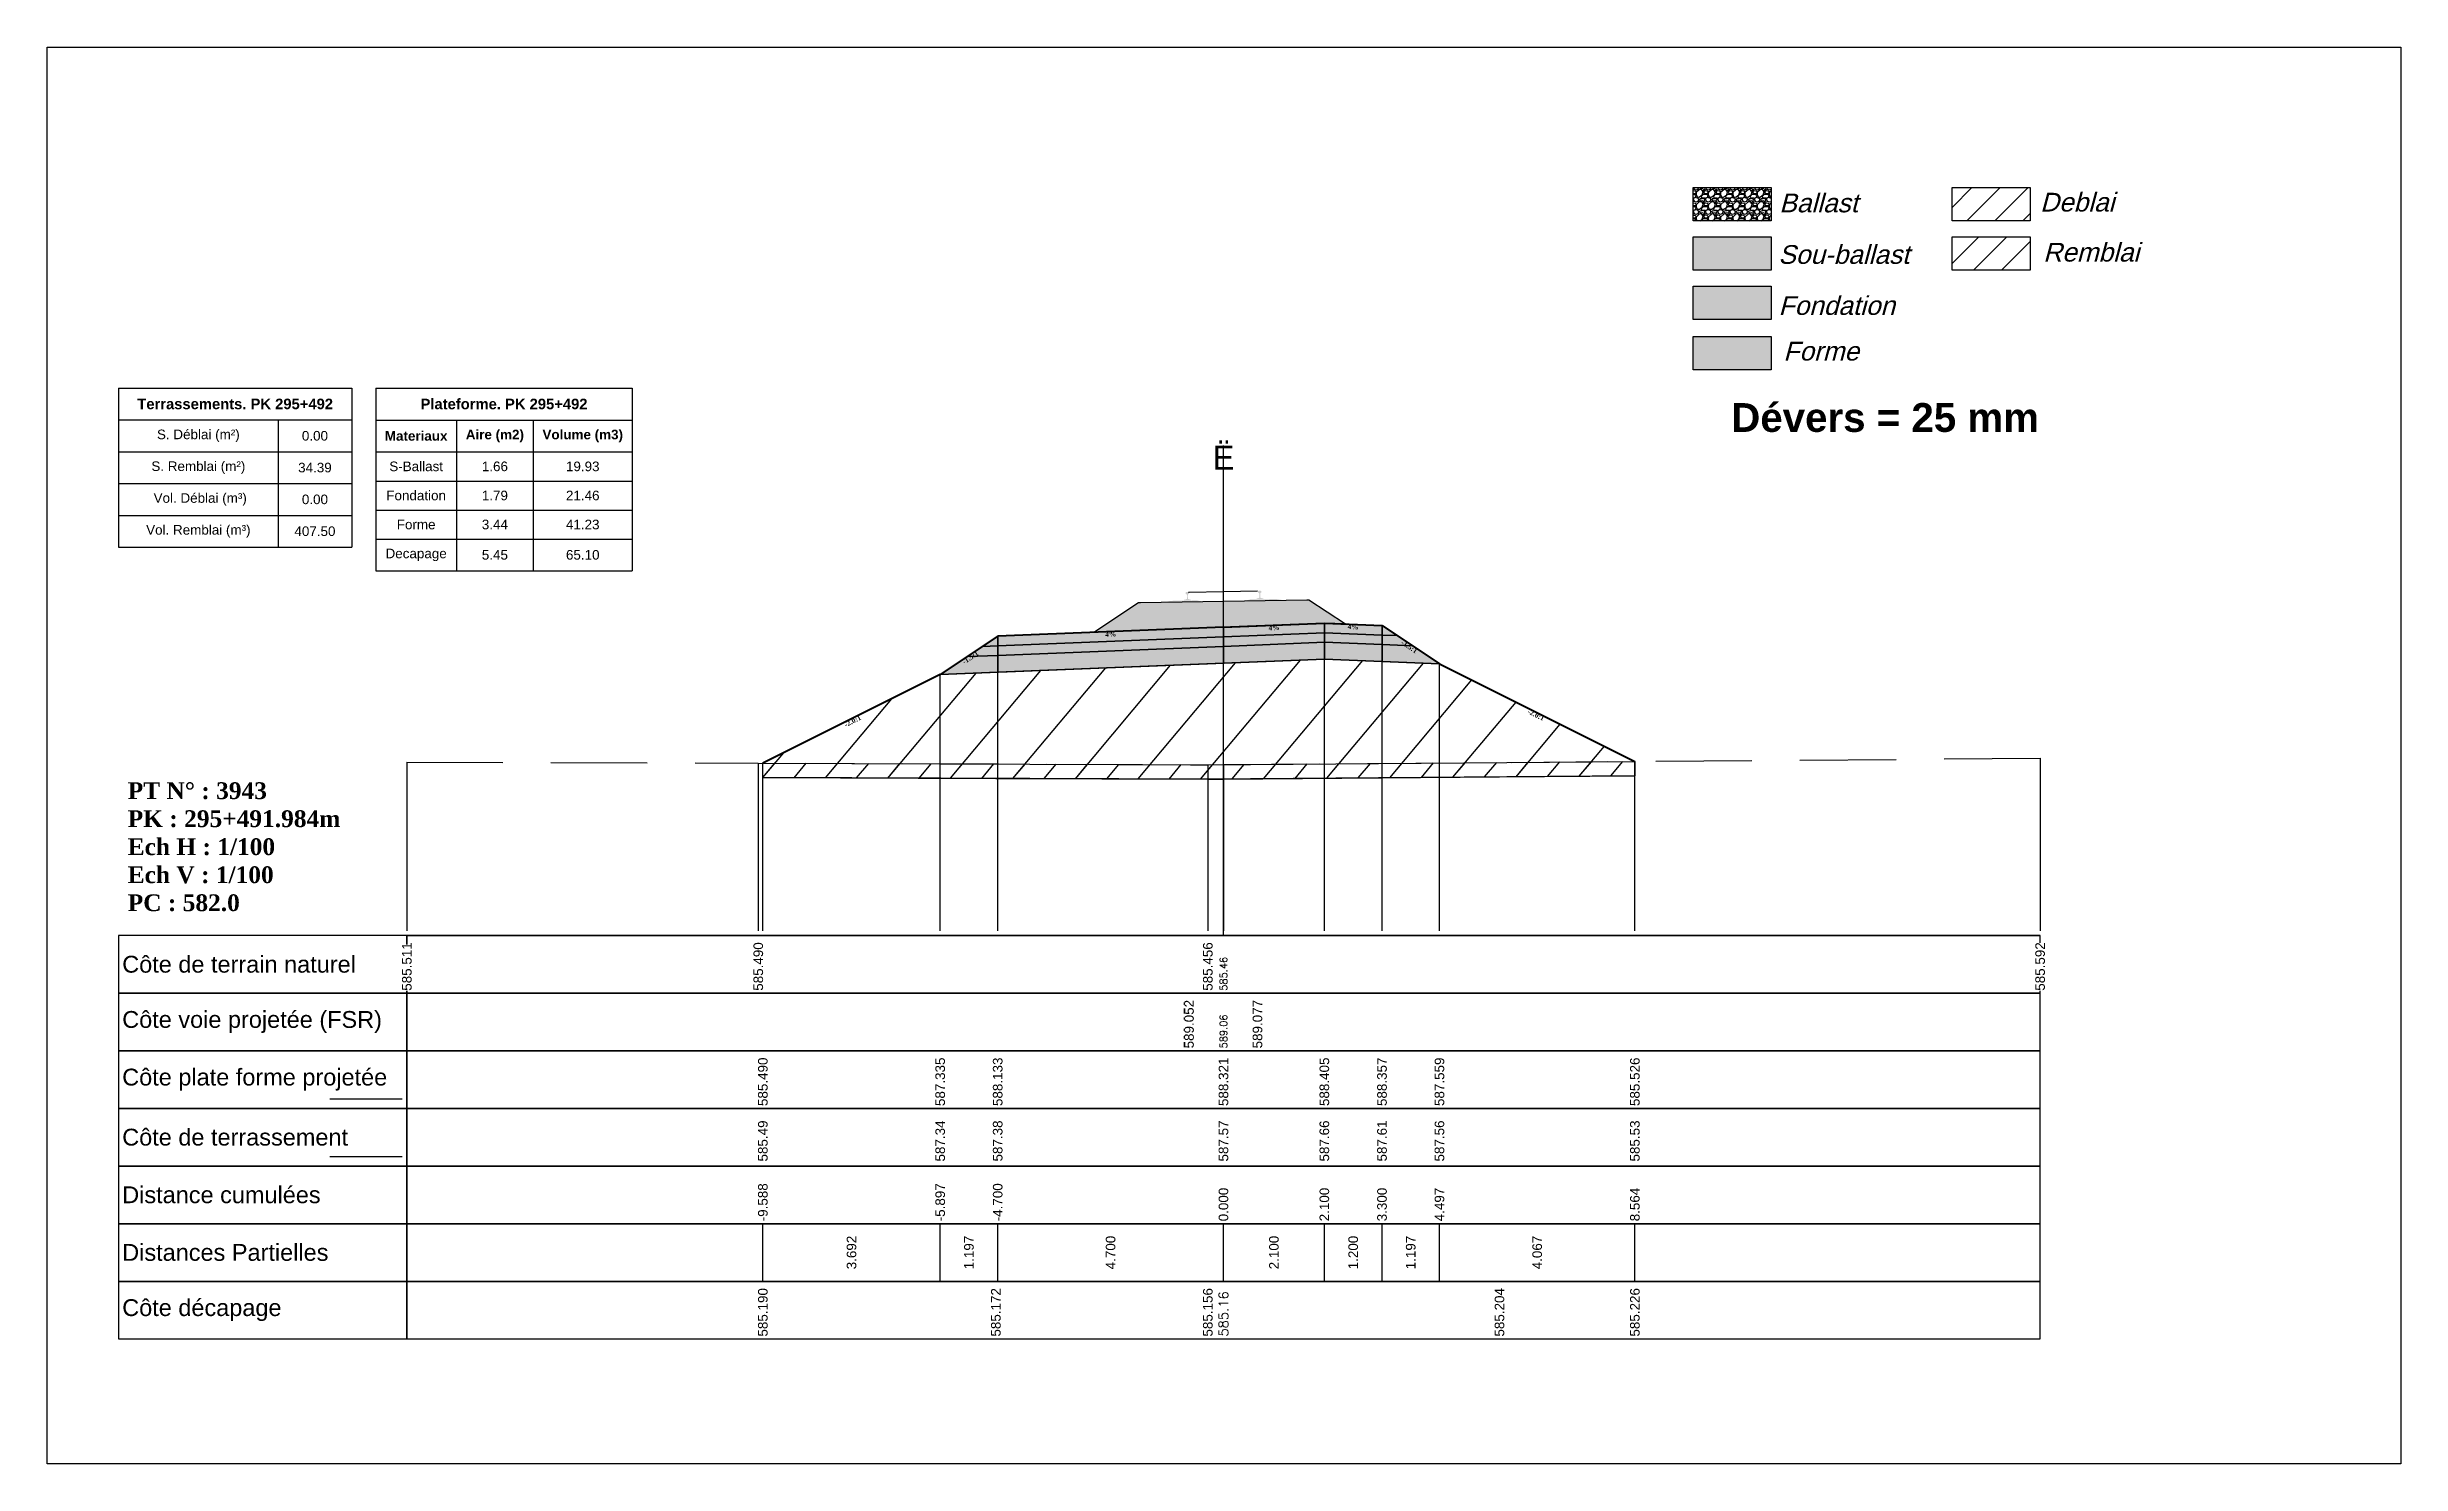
# Model space of a CAD drawing. Header units: millimetres. Extents: x 2762 to 3076, y 916 to 3305.
# Drawn here: x 2873.89 to 2922.89, y 2613.68 to 2643.18 of the extents above; entities that cross this region are included whole.
import ezdxf

# ---------------------------------------------------------------- set-up
doc = ezdxf.new("R2010")
doc.units = ezdxf.units.MM
doc.header["$LTSCALE"] = 2
doc.linetypes.add('CACHE', pattern=[9.525, 6.35, -3.175])
doc.linetypes.add('DASHED', pattern=[0.75, 0.5, -0.25])
for name, color, linetype in [('C-ANNO-TABL', 1, 'Continuous'), ('C-ANNO-TABL-TEXT', 150, 'Continuous'), ('C-ANNO-TABL-TITL', 150, 'Continuous'), ('C-ANNO-TABL-TTBL', 5, 'Continuous'), ('C-ROAD-CORR', 5, 'Continuous'), ('C-ROAD-SCTN', 7, 'Continuous')]:
    doc.layers.add(name, color=color, linetype=linetype)
doc.styles.add('ARIAL', font='arial.ttf')
doc.styles.add('C3D_Etiquette', font='romans.shx')
doc.styles.add('C3D_Profil_Travers', font='romans.shx')
doc.styles.get("Standard").update_dxf_attribs({"font": 'arial.ttf'})

msp = doc.modelspace()

# ---------------------------------------------------------------- texts
at = {"insert": (2908.949, 2635.77), "char_height": 0.6, "attachment_point": 1}
msp.add_mtext_dynamic_manual_height_columns('{\\fArial|b1|i0|c0|p34;Dévers = 25 mm}', width=8.82587, gutter_width=1.25, heights=[0], dxfattribs=at)
at = {"color": 7, "linetype": 'Continuous', "lineweight": -3}
for s, insert, char_height, attachment_point, style in [('{\\fWingdings|b0|i0|c2|p0;Ë}', (2898.38, 2634.384), 0.5, 8, 'C3D_Profil_Travers'), ('{\\fTimes New Roman|b1|i0|c0|p18;PT N° : 3943\\PPK : 295+491.984m\\PEch H : 1/100\\PEch V : 1/100\\PPC : 582.0}', (2875.568, 2625.184), 0.35, 7, 'C3D_Profil_Travers'), ('{\\fArial|b0|i0|c0|p34;Côte de terrain naturel}', (2875.454, 2624.084), 0.35, 4, 'C3D_Etiquette'), ('{\\fArial|b0|i0|c0|p34;Côte plate forme projetée}', (2875.454, 2621.684), 0.35, 4, 'C3D_Etiquette'), ('{\\fArial|b0|i0|c0|p34;Côte de terrassement}', (2875.454, 2620.484), 0.35, 4, 'C3D_Etiquette'), ('{\\fArial|b0|i0|c0|p34;Distance cumulées}', (2875.454, 2619.284), 0.35, 4, 'C3D_Etiquette'), ('{\\fArial|b0|i0|c0|p34;Distances Partielles}', (2875.454, 2618.084), 0.35, 4, 'C3D_Etiquette'), ('{\\fArial|b0|i0|c0|p34;Côte décapage}', (2875.454, 2616.884), 0.35, 4, 'C3D_Etiquette')]:
    msp.add_mtext(s, dxfattribs=dict(at, insert=insert, char_height=char_height, attachment_point=attachment_point, style=style))
at = {"color": 7, "linetype": 'Continuous', "lineweight": -3, "char_height": 0.1, "attachment_point": 2, "style": 'C3D_Etiquette'}
for s, insert, width, rotation in [('{\\fTimes New Roman|b1|i0|c0|p18;4%}', (2896.03, 2631.007), 0.42071, 2.2906), ('{\\fTimes New Roman|b1|i0|c0|p18;4%}', (2899.43, 2631.143), 0.37094, 2.2906), ('{\\fTimes New Roman|b1|i0|c0|p18;4%}', (2901.079, 2631.161), 0.42071, 357.7094), ('{\\fTimes New Roman|b1|i0|c0|p18;-1.5:1}', (2893.083, 2630.515), 0.34598, 33.6901), ('{\\fTimes New Roman|b1|i0|c0|p18;-1.5:1}', (2902.276, 2630.739), 0.34598, 326.3099), ('{\\fTimes New Roman|b1|i0|c0|p18;-2.0:1}', (2904.908, 2629.323), 0.34598, 333.4349), ('{\\fTimes New Roman|b1|i0|c0|p18;-2.0:1}', (2890.639, 2629.193), 0.34598, 26.5651)]:
    msp.add_mtext(s, dxfattribs=dict(at, insert=insert, width=width, rotation=rotation))
at = {"color": 7, "linetype": 'Continuous', "lineweight": -3, "insert": (2875.454, 2622.884), "char_height": 0.35, "attachment_point": 4}
msp.add_mtext('{\\fArial|b0|i0|c0|p34;Côte voie projetée (FSR)}', dxfattribs=at)
at = {"color": 7, "linetype": 'Continuous', "lineweight": -3, "rotation": 90, "style": 'C3D_Profil_Travers'}
for s, insert, char_height, attachment_point in [('589.06', (2898.38, 2622.334), 0.15, 4), ('{\\fArial|b0|i0|c0|p34;585.49}', (2888.791, 2619.979), 0.2, 4), ('{\\fArial|b0|i0|c0|p34;587.34}', (2892.483, 2619.979), 0.2, 4), ('{\\fArial|b0|i0|c0|p34;587.38}', (2893.68, 2619.979), 0.2, 4), ('{\\fArial|b0|i0|c0|p34;587.57}', (2898.38, 2619.979), 0.2, 4), ('{\\fArial|b0|i0|c0|p34;587.66}', (2900.48, 2619.979), 0.2, 4), ('{\\fArial|b0|i0|c0|p34;587.61}', (2901.68, 2619.979), 0.2, 4), ('{\\fArial|b0|i0|c0|p34;587.56}', (2902.876, 2619.979), 0.2, 4), ('{\\fArial|b0|i0|c0|p34;585.53}', (2906.944, 2619.979), 0.2, 4), ('{\\fArial|b0|i0|c0|p34;3.692}', (2890.637, 2618.084), 0.2, 5), ('{\\fArial|b0|i0|c0|p34;1.197}', (2893.081, 2618.084), 0.2, 5), ('{\\fArial|b0|i0|c0|p34;4.700}', (2896.03, 2618.084), 0.2, 5), ('{\\fArial|b0|i0|c0|p34;2.100}', (2899.43, 2618.084), 0.2, 5), ('{\\fArial|b0|i0|c0|p34;1.200}', (2901.08, 2618.084), 0.2, 5), ('{\\fArial|b0|i0|c0|p34;1.197}', (2902.278, 2618.084), 0.2, 5), ('{\\fArial|b0|i0|c0|p34;4.067}', (2904.91, 2618.084), 0.2, 5)]:
    msp.add_mtext(s, dxfattribs=dict(at, insert=insert, char_height=char_height, attachment_point=attachment_point))
at = {"layer": 'C-ANNO-TABL-TEXT', "color": 7, "style": 'ARIAL', "oblique": 15}
for s, p in [('Ballast', (2909.949, 2639.742)), ('Deblai', (2915.379, 2639.758)), ('Sou-ballast', (2909.929, 2638.669)), ('Remblai', (2915.443, 2638.716)), ('Fondation', (2909.934, 2637.606)), ('Forme', (2910.034, 2636.656))]:
    msp.add_text(s, height=0.39, dxfattribs=at).set_placement(p)
at = {"layer": 'C-ANNO-TABL-TEXT', "color": 7, "linetype": 'Continuous', "lineweight": -3, "char_height": 0.2, "attachment_point": 5, "style": 'ARIAL'}
for s, insert in [('{\\fArial|b0|i0|c0|p34;\\C7;0.00}', (2879.466, 2635.088)), ('{\\fArial|b0|i0|c0|p34;\\C7;34.39}', (2879.466, 2634.426)), ('{\\fArial|b0|i0|c0|p34;\\C7;S-Ballast}', (2881.573, 2634.451)), ('{\\fArial|b0|i0|c0|p34;\\C7;1.66}', (2883.212, 2634.451)), ('{\\C18;\\c0;19.93}', (2885.041, 2634.451)), ('{\\fArial|b0|i0|c0|p34;\\C7;0.00}', (2879.466, 2633.764)), ('{\\fArial|b0|i0|c0|p34;\\C7;Fondation}', (2881.573, 2633.845)), ('{\\fArial|b0|i0|c0|p34;\\C7;1.79}', (2883.212, 2633.845)), ('{\\C18;\\c0;21.46}', (2885.041, 2633.845)), ('{\\fArial|b0|i0|c0|p34;\\C7;Forme}', (2881.573, 2633.241)), ('{\\fArial|b0|i0|c0|p34;\\C7;3.44}', (2883.212, 2633.241)), ('{\\C18;\\c0;41.23}', (2885.041, 2633.241)), ('{\\fArial|b0|i0|c0|p34;\\C7;407.50}', (2879.466, 2633.101)), ('{\\fArial|b0|i0|c0|p34;\\C7;Decapage}', (2881.573, 2632.609)), ('{\\fArial|b0|i0|c0|p34;\\C7;5.45}', (2883.212, 2632.609)), ('{\\C18;\\c0;65.10}', (2885.041, 2632.609))]:
    msp.add_mtext(s, dxfattribs=dict(at, insert=insert))
at = {"layer": 'C-ANNO-TABL-TITL', "color": 7, "linetype": 'Continuous', "lineweight": -3, "attachment_point": 5, "style": 'ARIAL'}
for s, insert, char_height in [('{\\fArial|b1|i0|c0|p34;\\C7;Terrassements. PK 295+492}', (2877.805, 2635.751), 0.22), ('{\\fArial|b1|i0|c0|p34;\\C18;\\c0;Plateforme. PK 295+492}', (2883.402, 2635.75), 0.22), ('{\\fArial|b0|i0|c0|p34;\\C7;S. Déblai (m²) }', (2877.039, 2635.088), 0.2), ('{\\fArial|b1|i0|c0|p34;\\C7;Aire (m2)}', (2883.212, 2635.085), 0.2), ('{\\fArial|b1|i0|c0|p34;\\C7;Volume (m3)}', (2885.041, 2635.085), 0.2), ('{\\fArial|b1|i0|c0|p34;\\C7;Materiaux   }', (2881.573, 2635.085), 0.2), ('{\\fArial|b0|i0|c0|p34;\\C7;S. Remblai (m²) }', (2877.039, 2634.426), 0.2), ('{\\fArial|b0|i0|c0|p34;\\C7; Vol. Déblai (m³) }', (2877.039, 2633.764), 0.2), ('{\\fArial|b0|i0|c0|p34;\\C7;Vol. Remblai (m³)}', (2877.039, 2633.101), 0.2)]:
    msp.add_mtext(s, dxfattribs=dict(at, insert=insert, char_height=char_height))

# ---------------------------------------------------------------- hatches: boundary and pattern name
h = msp.add_hatch(color=11)
h.dxf.hatch_style = 1
h.paths.add_polyline_path([(2909.781, 2639.228), (2908.155, 2639.228), (2908.155, 2638.536), (2909.781, 2638.536)])
h = msp.add_hatch(color=30)
h.dxf.hatch_style = 1
h.paths.add_polyline_path([(2909.781, 2638.201), (2908.155, 2638.201), (2908.155, 2637.509), (2909.781, 2637.509)])
h = msp.add_hatch(color=83)
h.dxf.hatch_style = 1
h.paths.add_polyline_path([(2909.781, 2637.155), (2908.155, 2637.155), (2908.155, 2636.463), (2909.781, 2636.463)])
at = {"linetype": 'Continuous', "lineweight": -3}
msp.add_hatch(color=254, dxfattribs=at).paths.add_polyline_path([(2897.169, 2631.444), (2897.166, 2631.629), (2897.28, 2631.652), (2897.628, 2631.658), (2897.628, 2631.664), (2897.554, 2631.662), (2897.554, 2631.672), (2897.555, 2631.673), (2897.556, 2631.674), (2897.558, 2631.674), (2897.578, 2631.676), (2897.581, 2631.677), (2897.584, 2631.678), (2897.612, 2631.689), (2897.614, 2631.69), (2897.615, 2631.691), (2897.616, 2631.693), (2897.617, 2631.697), (2897.618, 2631.704), (2897.619, 2631.713), (2897.62, 2631.724), (2897.62, 2631.748), (2897.619, 2631.763), (2897.618, 2631.77), (2897.617, 2631.776), (2897.616, 2631.78), (2897.616, 2631.782), (2897.615, 2631.786), (2897.614, 2631.787), (2897.613, 2631.789), (2897.612, 2631.79), (2897.61, 2631.791), (2897.595, 2631.796), (2897.592, 2631.798), (2897.592, 2631.798), (2897.591, 2631.8), (2897.591, 2631.803), (2897.591, 2631.821), (2897.591, 2631.825), (2897.592, 2631.827), (2897.594, 2631.83), (2897.596, 2631.831), (2897.599, 2631.833), (2897.6, 2631.833), (2897.604, 2631.834), (2897.608, 2631.834), (2897.611, 2631.835), (2897.615, 2631.835), (2897.62, 2631.835), (2897.623, 2631.835), (2897.626, 2631.836), (2897.63, 2631.835), (2897.633, 2631.836), (2897.637, 2631.836), (2897.642, 2631.835), (2897.645, 2631.835), (2897.649, 2631.835), (2897.653, 2631.834), (2897.654, 2631.834), (2897.656, 2631.832), (2897.659, 2631.831), (2897.661, 2631.829), (2897.662, 2631.826), (2897.663, 2631.822), (2897.663, 2631.804), (2897.663, 2631.801), (2897.662, 2631.8), (2897.662, 2631.799), (2897.659, 2631.797), (2897.644, 2631.791), (2897.643, 2631.791), (2897.641, 2631.789), (2897.64, 2631.788), (2897.64, 2631.786), (2897.639, 2631.783), (2897.638, 2631.781), (2897.638, 2631.776), (2897.637, 2631.77), (2897.637, 2631.764), (2897.636, 2631.748), (2897.637, 2631.724), (2897.638, 2631.714), (2897.639, 2631.705), (2897.641, 2631.698), (2897.642, 2631.693), (2897.642, 2631.692), (2897.644, 2631.691), (2897.646, 2631.689), (2897.674, 2631.68), (2897.677, 2631.678), (2897.681, 2631.678), (2897.701, 2631.677), (2897.702, 2631.676), (2897.703, 2631.676), (2897.704, 2631.675), (2897.704, 2631.665), (2897.63, 2631.664), (2897.63, 2631.658), (2897.834, 2631.662), (2897.966, 2631.633), (2898.8, 2631.648), (2898.931, 2631.681), (2899.135, 2631.684), (2899.135, 2631.69), (2899.061, 2631.688), (2899.061, 2631.698), (2899.062, 2631.699), (2899.063, 2631.7), (2899.064, 2631.7), (2899.084, 2631.702), (2899.088, 2631.703), (2899.091, 2631.704), (2899.119, 2631.715), (2899.121, 2631.716), (2899.122, 2631.718), (2899.123, 2631.719), (2899.124, 2631.723), (2899.125, 2631.731), (2899.126, 2631.74), (2899.127, 2631.75), (2899.126, 2631.774), (2899.125, 2631.79), (2899.125, 2631.796), (2899.124, 2631.802), (2899.123, 2631.807), (2899.123, 2631.808), (2899.122, 2631.812), (2899.121, 2631.813), (2899.12, 2631.815), (2899.118, 2631.816), (2899.117, 2631.817), (2899.102, 2631.822), (2899.099, 2631.824), (2899.098, 2631.825), (2899.098, 2631.826), (2899.098, 2631.829), (2899.097, 2631.847), (2899.098, 2631.851), (2899.099, 2631.854), (2899.101, 2631.856), (2899.103, 2631.857), (2899.106, 2631.859), (2899.107, 2631.859), (2899.11, 2631.86), (2899.114, 2631.861), (2899.118, 2631.861), (2899.122, 2631.861), (2899.127, 2631.862), (2899.13, 2631.862), (2899.133, 2631.862), (2899.136, 2631.862), (2899.14, 2631.862), (2899.144, 2631.862), (2899.149, 2631.862), (2899.152, 2631.861), (2899.156, 2631.861), (2899.16, 2631.86), (2899.161, 2631.86), (2899.163, 2631.859), (2899.165, 2631.857), (2899.168, 2631.855), (2899.169, 2631.852), (2899.169, 2631.848), (2899.17, 2631.83), (2899.17, 2631.827), (2899.169, 2631.826), (2899.169, 2631.825), (2899.166, 2631.823), (2899.151, 2631.817), (2899.149, 2631.817), (2899.148, 2631.815), (2899.147, 2631.814), (2899.146, 2631.812), (2899.146, 2631.809), (2899.145, 2631.807), (2899.144, 2631.802), (2899.144, 2631.796), (2899.143, 2631.79), (2899.143, 2631.774), (2899.143, 2631.75), (2899.145, 2631.74), (2899.146, 2631.731), (2899.147, 2631.724), (2899.148, 2631.72), (2899.149, 2631.718), (2899.15, 2631.717), (2899.153, 2631.716), (2899.181, 2631.706), (2899.184, 2631.705), (2899.187, 2631.704), (2899.207, 2631.703), (2899.209, 2631.703), (2899.21, 2631.702), (2899.211, 2631.701), (2899.211, 2631.691), (2899.137, 2631.69), (2899.137, 2631.684), (2899.485, 2631.69), (2899.6, 2631.671), (2899.604, 2631.486)])
h = msp.add_hatch(dxfattribs=at)
h.set_pattern_fill('GRAVEL', color=252, scale=0.009, style=0)
h.set_pattern_definition([(228.0128, (2895.843941, 2631.225732), (-1.8288, -2.0574), [0.030755, -3.0447435]), (184.96974, (2895.823367, 2631.202872), (2.743199999, 0.228600013), [0.0527764, -5.2248644]), (132.51045, (2895.77079, 2631.1983), (2.286, -2.5146), [0.0372133, -3.684125]), (267.2737, (2895.681635, 2631.14115), (0.2286, 4.572), [0.0480604, -4.7579794]), (292.83365, (2895.679349, 2631.093144), (-1.143, 2.7432), [0.047127, -4.6655827]), (357.2737, (2895.697637, 2631.04971), (-4.572, 0.2286), [0.0480604, -4.7579794]), (37.69424, (2895.7456434, 2631.047424), (-2.9718, -2.286), [0.0635574, -6.2921804]), (72.25533, (2895.795935, 2631.086286), (1.6002, 5.0292), [0.0600048, -5.940473]), (121.42957, (2895.814223, 2631.143436), (-1.8288, 2.9718), [0.048223, -4.774099]), (175.23636, (2895.789077, 2631.184584), (2.5146, -0.2286), [0.055054, -2.697654]), (222.39744, (2895.7342134, 2631.189156), (-2.7432, -2.5146), [0.071197, -7.0485095]), (138.81407, (2895.90795, 2631.138864), (-1.6002, 1.3716), [0.0243004, -2.405751]), (171.46923, (2895.889661, 2631.154866), (2.9718, -0.4572), [0.0462314, -4.5769175]), (225, (2895.84394, 2631.16172), (-3e-17, -0.2286), [0.032329, -0.29096]), (203.1986, (2895.82794, 2631.189156), (1.143, 0.4572), [0.01741, -1.723556]), (291.8014, (2895.811937, 2631.1823), (-0.2286, 0.6858), [0.024621, -1.206428]), (30.9638, (2895.82108, 2631.15944), (0.6858, 0.4572), [0.039989, -1.292967]), (161.565, (2895.85537, 2631.18001), (0.4572, -0.2286), [0.028916, -0.693981]), (16.38954, (2895.67935, 2631.182298), (2.286, 0.6858), [0.040508, -4.0102944]), (70.34618, (2895.718211, 2631.193728), (-0.9144, -2.5146), [0.033984, -3.3643994]), (293.1986, (2895.85537, 2631.225732), (-0.4572, 1.143), [0.034819, -1.7061465]), (343.61046, (2895.869087, 2631.193728), (-2.286, 0.6858), [0.040508, -4.0102944]), (339.44395, (2895.67935, 2631.040566), (-1.143, 0.4572), [0.039063, -1.914096]), (294.77514, (2895.715925, 2631.02685), (-1.143, 2.5146), [0.0327305, -3.2403234]), (66.8014, (2895.857657, 2630.997132), (0.4572, 1.143), [0.034819, -1.7061465]), (17.35402, (2895.871373, 2631.029136), (-2.9718, -0.9144), [0.0383204, -3.793714]), (69.44395, (2895.745643, 2630.997132), (-0.4572, -1.143), [0.0195316, -1.933628]), (101.3099, (2895.84394, 2630.99713), (-0.2286, 0.9144), [0.011656, -1.1539795]), (165.9638, (2895.841655, 2631.00856), (0.6858, -0.2286), [0.047127, -0.895415]), (186.009, (2895.795935, 2631.019992), (2.286, 0.2286), [0.043674, -4.323723]), (303.69, (2895.82108, 2631.138864), (-0.2286, 0.4572), [0.032969, -0.79126]), (353.15723, (2895.839369, 2631.111432), (3.8862, -0.4572), [0.05756, -5.698441]), (60.9454, (2895.89652, 2631.104574), (-0.9144, -1.6002), [0.023536, -2.330045]), (90, (2895.90795, 2631.12515), (-0.2286, 0.2286), [0.013716, -0.214884]), (120.25644, (2895.791363, 2631.02685), (0.9144, -1.6002), [0.031758, -3.1440547]), (48.0128, (2895.775361, 2631.054282), (1.8288, 2.0574), [0.06151, -3.0139886]), (0, (2895.8165, 2631.1), (0.2286, 0.2286), [0.059436, -0.169164]), (325.30485, (2895.875945, 2631.100002), (2.286, -1.6002), [0.036145, -3.5783385]), (254.0546, (2895.905663, 2631.079428), (-0.2286, -0.9144), [0.033285, -1.6309485]), (207.64598, (2895.896519, 2631.047424), (-4.3434, -2.286), [0.054193, -5.365122]), (175.42608, (2895.848513, 2631.022278), (-2.9718, 0.2286), [0.0573327, -5.675926])])
h.paths.add_polyline_path([(2895.679, 2630.997), (2896.608, 2631.617), (2896.652, 2631.617), (2900.114, 2631.677), (2900.158, 2631.677), (2900.916, 2631.172), (2900.48, 2631.189)])
h = msp.add_hatch(color=30, dxfattribs=at)
h.paths.add_polyline_path([(2901.68, 2630.741), (2901.68, 2630.941), (2901.999, 2630.928), (2902.318, 2630.716)])
h.paths.add_polyline_path([(2900.48, 2630.789), (2900.48, 2630.989), (2901.68, 2630.941), (2901.68, 2630.741)])
h.paths.add_polyline_path([(2898.38, 2630.705), (2898.38, 2630.905), (2900.48, 2630.989), (2900.48, 2630.789)])
h.paths.add_polyline_path([(2893.68, 2630.517), (2893.68, 2630.717), (2898.38, 2630.905), (2898.38, 2630.705)])
h.paths.add_polyline_path([(2893.041, 2630.492), (2893.36, 2630.704), (2893.68, 2630.717), (2893.68, 2630.517)])
h = msp.add_hatch(color=11, dxfattribs=at)
h.paths.add_polyline_path([(2901.68, 2630.941), (2901.68, 2631.141), (2901.999, 2630.928)])
h.paths.add_polyline_path([(2900.48, 2630.989), (2900.48, 2631.189), (2901.68, 2631.141), (2901.68, 2630.941)])
h.paths.add_polyline_path([(2898.38, 2630.905), (2898.38, 2631.105), (2900.48, 2631.189), (2900.48, 2630.989)])
h.paths.add_polyline_path([(2893.68, 2630.717), (2893.68, 2630.917), (2898.38, 2631.105), (2898.38, 2630.905)])
h.paths.add_polyline_path([(2893.36, 2630.704), (2893.68, 2630.917), (2893.68, 2630.717)])
h = msp.add_hatch(dxfattribs=at)
h.set_pattern_fill('_U', color=3, angle=50, style=0, pattern_type=0)
h.set_pattern_definition([(50, (2888.7912, 2627.9735), (-0.766044, 0.64279), [])])
h.paths.add_polyline_path([(2888.791, 2627.973), (2888.791, 2628.273), (2892.483, 2630.119), (2900.48, 2630.439), (2902.876, 2630.343), (2906.944, 2628.31), (2906.944, 2628.01), (2898.054, 2627.94)])
h = msp.add_hatch(color=83, dxfattribs=at)
h.paths.add_polyline_path([(2901.68, 2630.391), (2901.68, 2630.741), (2902.318, 2630.716), (2902.876, 2630.343)])
h.paths.add_polyline_path([(2900.48, 2630.439), (2900.48, 2630.789), (2901.68, 2630.741), (2901.68, 2630.391)])
h.paths.add_polyline_path([(2898.38, 2630.355), (2898.38, 2630.705), (2900.48, 2630.789), (2900.48, 2630.439)])
h.paths.add_polyline_path([(2893.68, 2630.167), (2893.68, 2630.517), (2898.38, 2630.705), (2898.38, 2630.355)])
h.paths.add_polyline_path([(2892.483, 2630.119), (2893.041, 2630.492), (2893.68, 2630.517), (2893.68, 2630.167)])
h = msp.add_hatch(dxfattribs=at)
h.set_pattern_fill('_U', color=150, scale=0.5, angle=50, style=0, pattern_type=0)
h.set_pattern_definition([(50, (2888.7912, 2627.97346), (-0.383022, 0.321394), [])])
h.paths.add_polyline_path([(2888.791, 2627.973), (2888.791, 2628.273), (2898.054, 2628.24), (2906.944, 2628.31), (2906.944, 2628.01), (2898.054, 2627.94)])

# ---------------------------------------------------------------- linework, layer by layer
for p, q in [((2908.155, 2640.256), (2909.781, 2640.256)), ((2908.155, 2639.564), (2908.155, 2640.256)), ((2909.781, 2640.256), (2909.781, 2639.564)), ((2913.548, 2640.256), (2915.174, 2640.256)), ((2913.548, 2639.564), (2913.548, 2640.256)), ((2915.174, 2640.256), (2915.174, 2639.564)), ((2909.781, 2639.564), (2908.155, 2639.564)), ((2908.155, 2639.228), (2909.781, 2639.228)), ((2908.155, 2638.536), (2908.155, 2639.228)), ((2909.781, 2639.228), (2909.781, 2638.536)), ((2915.174, 2639.564), (2913.548, 2639.564)), ((2913.548, 2639.228), (2915.174, 2639.228)), ((2913.548, 2638.536), (2913.548, 2639.228)), ((2915.174, 2639.228), (2915.174, 2638.536)), ((2909.781, 2638.536), (2908.155, 2638.536)), ((2908.155, 2638.201), (2909.781, 2638.201)), ((2908.155, 2637.509), (2908.155, 2638.201)), ((2909.781, 2638.201), (2909.781, 2637.509)), ((2915.174, 2638.536), (2913.548, 2638.536)), ((2909.781, 2637.509), (2908.155, 2637.509)), ((2908.155, 2637.155), (2909.781, 2637.155)), ((2908.155, 2636.463), (2908.155, 2637.155)), ((2909.781, 2637.155), (2909.781, 2636.463)), ((2909.781, 2636.463), (2908.155, 2636.463))]:
    msp.add_line(p, q)
at = {"linetype": 'Continuous'}
for p, q in [((2908.158, 2640.209), (2908.155, 2640.21)), ((2908.155, 2640.207), (2908.158, 2640.209)), ((2908.195, 2640.181), (2908.155, 2640.187)), ((2908.155, 2640.141), (2908.205, 2640.135)), ((2908.155, 2640.12), (2908.181, 2640.12)), ((2908.161, 2640.256), (2908.174, 2640.225)), ((2908.173, 2640.225), (2908.216, 2640.212)), ((2908.18, 2640.123), (2908.214, 2640.1)), ((2908.218, 2640.165), (2908.197, 2640.183)), ((2908.204, 2640.126), (2908.217, 2640.148)), ((2908.216, 2640.212), (2908.26, 2640.225)), ((2908.219, 2640.166), (2908.217, 2640.113)), ((2908.217, 2640.148), (2908.217, 2640.164)), ((2908.284, 2640.212), (2908.225, 2640.159)), ((2908.26, 2640.225), (2908.271, 2640.256)), ((2908.337, 2640.212), (2908.276, 2640.217)), ((2908.317, 2640.23), (2908.293, 2640.256)), ((2908.36, 2640.236), (2908.302, 2640.231)), ((2908.324, 2640.07), (2908.369, 2640.12)), ((2908.364, 2640.168), (2908.336, 2640.213)), ((2908.346, 2640.105), (2908.366, 2640.169)), ((2908.363, 2640.212), (2908.373, 2640.187)), ((2908.382, 2640.22), (2908.364, 2640.213)), ((2908.369, 2640.12), (2908.435, 2640.12)), ((2908.374, 2640.186), (2908.412, 2640.209)), ((2908.399, 2640.189), (2908.374, 2640.164)), ((2908.374, 2640.164), (2908.394, 2640.133)), ((2908.394, 2640.256), (2908.376, 2640.235)), ((2908.412, 2640.209), (2908.381, 2640.22)), ((2908.395, 2640.143), (2908.459, 2640.135)), ((2908.449, 2640.181), (2908.399, 2640.188)), ((2908.415, 2640.256), (2908.428, 2640.225)), ((2908.427, 2640.225), (2908.47, 2640.212)), ((2908.434, 2640.123), (2908.468, 2640.1)), ((2908.472, 2640.165), (2908.451, 2640.183)), ((2908.458, 2640.126), (2908.471, 2640.148)), ((2908.47, 2640.212), (2908.514, 2640.225)), ((2908.473, 2640.166), (2908.471, 2640.113)), ((2908.471, 2640.148), (2908.471, 2640.164)), ((2908.538, 2640.212), (2908.479, 2640.159)), ((2908.514, 2640.225), (2908.525, 2640.256)), ((2908.591, 2640.212), (2908.53, 2640.217)), ((2908.571, 2640.23), (2908.547, 2640.256)), ((2908.614, 2640.236), (2908.556, 2640.231)), ((2908.578, 2640.07), (2908.623, 2640.12)), ((2908.618, 2640.168), (2908.59, 2640.213)), ((2908.6, 2640.105), (2908.62, 2640.169)), ((2908.617, 2640.212), (2908.627, 2640.187)), ((2908.636, 2640.22), (2908.618, 2640.213)), ((2908.623, 2640.12), (2908.689, 2640.12)), ((2908.628, 2640.186), (2908.666, 2640.209)), ((2908.653, 2640.189), (2908.628, 2640.164)), ((2908.628, 2640.164), (2908.648, 2640.133)), ((2908.648, 2640.256), (2908.63, 2640.235)), ((2908.666, 2640.209), (2908.635, 2640.22)), ((2908.649, 2640.143), (2908.713, 2640.135)), ((2908.703, 2640.181), (2908.653, 2640.188)), ((2908.669, 2640.256), (2908.682, 2640.225)), ((2908.681, 2640.225), (2908.724, 2640.212)), ((2908.688, 2640.123), (2908.722, 2640.1)), ((2908.726, 2640.165), (2908.705, 2640.183)), ((2908.712, 2640.126), (2908.725, 2640.148)), ((2908.724, 2640.212), (2908.768, 2640.225)), ((2908.727, 2640.166), (2908.725, 2640.113)), ((2908.725, 2640.148), (2908.725, 2640.164)), ((2908.792, 2640.212), (2908.733, 2640.159)), ((2908.768, 2640.225), (2908.779, 2640.256)), ((2908.845, 2640.212), (2908.784, 2640.217)), ((2908.825, 2640.23), (2908.801, 2640.256)), ((2908.868, 2640.236), (2908.81, 2640.231)), ((2908.832, 2640.07), (2908.877, 2640.12)), ((2908.872, 2640.168), (2908.844, 2640.213)), ((2908.854, 2640.105), (2908.874, 2640.169)), ((2908.871, 2640.212), (2908.881, 2640.187)), ((2908.89, 2640.22), (2908.872, 2640.213)), ((2908.877, 2640.12), (2908.943, 2640.12)), ((2908.882, 2640.186), (2908.92, 2640.209)), ((2908.907, 2640.189), (2908.882, 2640.164)), ((2908.882, 2640.164), (2908.902, 2640.133)), ((2908.902, 2640.256), (2908.884, 2640.235)), ((2908.92, 2640.209), (2908.889, 2640.22)), ((2908.903, 2640.143), (2908.967, 2640.135)), ((2908.957, 2640.181), (2908.907, 2640.188)), ((2908.923, 2640.256), (2908.936, 2640.225)), ((2908.935, 2640.225), (2908.978, 2640.212)), ((2908.942, 2640.123), (2908.976, 2640.1)), ((2908.98, 2640.165), (2908.959, 2640.183)), ((2908.966, 2640.126), (2908.979, 2640.148)), ((2908.978, 2640.212), (2909.022, 2640.225)), ((2908.981, 2640.166), (2908.979, 2640.113)), ((2908.979, 2640.148), (2908.979, 2640.164)), ((2909.046, 2640.212), (2908.987, 2640.159)), ((2909.022, 2640.225), (2909.033, 2640.256)), ((2909.099, 2640.212), (2909.038, 2640.217)), ((2909.079, 2640.23), (2909.055, 2640.256)), ((2909.122, 2640.236), (2909.064, 2640.231)), ((2909.086, 2640.07), (2909.131, 2640.12)), ((2909.126, 2640.168), (2909.098, 2640.213)), ((2909.108, 2640.105), (2909.128, 2640.169)), ((2909.125, 2640.212), (2909.135, 2640.187)), ((2909.144, 2640.22), (2909.126, 2640.213)), ((2909.131, 2640.12), (2909.197, 2640.12)), ((2909.136, 2640.186), (2909.174, 2640.209)), ((2909.161, 2640.189), (2909.136, 2640.164)), ((2909.136, 2640.164), (2909.156, 2640.133)), ((2909.156, 2640.256), (2909.138, 2640.235)), ((2909.174, 2640.209), (2909.143, 2640.22)), ((2909.157, 2640.143), (2909.221, 2640.135)), ((2909.211, 2640.181), (2909.161, 2640.188)), ((2909.177, 2640.256), (2909.19, 2640.225)), ((2909.189, 2640.225), (2909.232, 2640.212)), ((2909.196, 2640.123), (2909.23, 2640.1)), ((2909.234, 2640.165), (2909.213, 2640.183)), ((2909.22, 2640.126), (2909.233, 2640.148)), ((2909.232, 2640.212), (2909.276, 2640.225)), ((2909.235, 2640.166), (2909.233, 2640.113)), ((2909.233, 2640.148), (2909.233, 2640.164)), ((2909.3, 2640.212), (2909.241, 2640.159)), ((2909.276, 2640.225), (2909.287, 2640.256)), ((2909.353, 2640.212), (2909.292, 2640.217)), ((2909.333, 2640.23), (2909.309, 2640.256)), ((2909.376, 2640.236), (2909.318, 2640.231)), ((2909.34, 2640.07), (2909.385, 2640.12)), ((2909.38, 2640.168), (2909.352, 2640.213)), ((2909.362, 2640.105), (2909.382, 2640.169)), ((2909.379, 2640.212), (2909.389, 2640.187)), ((2909.398, 2640.22), (2909.38, 2640.213)), ((2909.385, 2640.12), (2909.451, 2640.12)), ((2909.39, 2640.186), (2909.428, 2640.209)), ((2909.415, 2640.189), (2909.39, 2640.164)), ((2909.39, 2640.164), (2909.41, 2640.133)), ((2909.41, 2640.256), (2909.392, 2640.235)), ((2909.428, 2640.209), (2909.397, 2640.22)), ((2909.411, 2640.143), (2909.475, 2640.135)), ((2909.465, 2640.181), (2909.415, 2640.188)), ((2909.431, 2640.256), (2909.444, 2640.225)), ((2909.443, 2640.225), (2909.486, 2640.212)), ((2909.45, 2640.123), (2909.484, 2640.1)), ((2909.488, 2640.165), (2909.467, 2640.183)), ((2909.474, 2640.126), (2909.487, 2640.148)), ((2909.486, 2640.212), (2909.53, 2640.225)), ((2909.489, 2640.166), (2909.487, 2640.113)), ((2909.487, 2640.148), (2909.487, 2640.164)), ((2909.554, 2640.212), (2909.495, 2640.159)), ((2909.53, 2640.225), (2909.541, 2640.256)), ((2909.607, 2640.212), (2909.546, 2640.217)), ((2909.587, 2640.23), (2909.563, 2640.256)), ((2909.63, 2640.236), (2909.572, 2640.231)), ((2909.594, 2640.07), (2909.639, 2640.12)), ((2909.634, 2640.168), (2909.606, 2640.213)), ((2909.616, 2640.105), (2909.636, 2640.169)), ((2909.633, 2640.212), (2909.643, 2640.187)), ((2909.652, 2640.22), (2909.634, 2640.213)), ((2909.639, 2640.12), (2909.705, 2640.12)), ((2909.644, 2640.186), (2909.682, 2640.209)), ((2909.669, 2640.189), (2909.644, 2640.164)), ((2909.644, 2640.164), (2909.664, 2640.133)), ((2909.664, 2640.256), (2909.646, 2640.235)), ((2909.682, 2640.209), (2909.651, 2640.22)), ((2909.665, 2640.143), (2909.729, 2640.135)), ((2909.719, 2640.181), (2909.669, 2640.188)), ((2909.685, 2640.256), (2909.698, 2640.225)), ((2909.697, 2640.225), (2909.74, 2640.212)), ((2909.704, 2640.123), (2909.738, 2640.1)), ((2909.742, 2640.165), (2909.721, 2640.183)), ((2909.728, 2640.126), (2909.741, 2640.148)), ((2909.74, 2640.212), (2909.781, 2640.224)), ((2909.743, 2640.166), (2909.741, 2640.113)), ((2909.741, 2640.148), (2909.741, 2640.164)), ((2909.781, 2640.188), (2909.749, 2640.159)), ((2908.207, 2640.056), (2908.155, 2640.029)), ((2908.158, 2639.955), (2908.155, 2639.956)), ((2908.155, 2639.953), (2908.158, 2639.955)), ((2908.195, 2639.927), (2908.155, 2639.933)), ((2908.155, 2639.887), (2908.205, 2639.881)), ((2908.155, 2639.866), (2908.181, 2639.866)), ((2908.207, 2639.802), (2908.155, 2639.775)), ((2908.158, 2639.701), (2908.155, 2639.702)), ((2908.155, 2639.699), (2908.158, 2639.701)), ((2908.195, 2639.673), (2908.155, 2639.679)), ((2908.155, 2639.633), (2908.205, 2639.627)), ((2908.159, 2640.006), (2908.174, 2639.971)), ((2908.159, 2639.752), (2908.174, 2639.717)), ((2908.16, 2640.006), (2908.176, 2640.042)), ((2908.16, 2639.752), (2908.176, 2639.788)), ((2908.173, 2639.971), (2908.216, 2639.958)), ((2908.173, 2639.717), (2908.216, 2639.704)), ((2908.176, 2640.042), (2908.217, 2640.055)), ((2908.176, 2639.788), (2908.217, 2639.801)), ((2908.18, 2639.869), (2908.214, 2639.846)), ((2908.218, 2639.911), (2908.197, 2639.929)), ((2908.218, 2639.657), (2908.197, 2639.675)), ((2908.214, 2640.098), (2908.204, 2640.062)), ((2908.204, 2639.872), (2908.217, 2639.894)), ((2908.214, 2639.844), (2908.204, 2639.808)), ((2908.204, 2639.618), (2908.217, 2639.64)), ((2908.216, 2640.053), (2908.257, 2640.038)), ((2908.216, 2639.958), (2908.26, 2639.971)), ((2908.216, 2639.799), (2908.257, 2639.784)), ((2908.216, 2639.704), (2908.26, 2639.717)), ((2908.217, 2640.113), (2908.237, 2640.065)), ((2908.219, 2639.912), (2908.217, 2639.859)), ((2908.217, 2639.894), (2908.217, 2639.91)), ((2908.217, 2639.859), (2908.237, 2639.811)), ((2908.219, 2639.658), (2908.217, 2639.605)), ((2908.217, 2639.64), (2908.217, 2639.656)), ((2908.284, 2639.958), (2908.225, 2639.905)), ((2908.284, 2639.704), (2908.225, 2639.651)), ((2908.237, 2640.062), (2908.29, 2640.06)), ((2908.237, 2639.808), (2908.29, 2639.806)), ((2908.256, 2640.04), (2908.271, 2640.007)), ((2908.256, 2639.786), (2908.271, 2639.753)), ((2908.26, 2639.971), (2908.273, 2640.006)), ((2908.26, 2639.717), (2908.273, 2639.752)), ((2908.337, 2639.958), (2908.276, 2639.963)), ((2908.337, 2639.704), (2908.276, 2639.709)), ((2908.317, 2639.976), (2908.289, 2640.006)), ((2908.317, 2639.722), (2908.289, 2639.752)), ((2908.29, 2640.062), (2908.346, 2640.105)), ((2908.29, 2640.006), (2908.298, 2640.026)), ((2908.29, 2639.808), (2908.346, 2639.851)), ((2908.29, 2639.752), (2908.298, 2639.772)), ((2908.346, 2640.026), (2908.298, 2640.021)), ((2908.346, 2639.772), (2908.298, 2639.767)), ((2908.36, 2639.982), (2908.302, 2639.977)), ((2908.36, 2639.728), (2908.302, 2639.723)), ((2908.324, 2639.816), (2908.369, 2639.866)), ((2908.343, 2640.04), (2908.325, 2640.071)), ((2908.343, 2639.786), (2908.325, 2639.817)), ((2908.364, 2639.914), (2908.336, 2639.959)), ((2908.364, 2639.66), (2908.336, 2639.705)), ((2908.405, 2640.036), (2908.341, 2640.041)), ((2908.405, 2639.782), (2908.341, 2639.787)), ((2908.397, 2640.019), (2908.346, 2640.031)), ((2908.346, 2639.851), (2908.366, 2639.915)), ((2908.397, 2639.765), (2908.346, 2639.777)), ((2908.346, 2639.597), (2908.366, 2639.661)), ((2908.363, 2639.958), (2908.373, 2639.933)), ((2908.363, 2639.704), (2908.373, 2639.679)), ((2908.382, 2639.966), (2908.364, 2639.959)), ((2908.382, 2639.712), (2908.364, 2639.705)), ((2908.369, 2639.866), (2908.435, 2639.866)), ((2908.374, 2639.932), (2908.412, 2639.955)), ((2908.399, 2639.935), (2908.374, 2639.91)), ((2908.374, 2639.91), (2908.394, 2639.879)), ((2908.374, 2639.678), (2908.412, 2639.701)), ((2908.399, 2639.681), (2908.374, 2639.656)), ((2908.374, 2639.656), (2908.394, 2639.625)), ((2908.399, 2640.007), (2908.376, 2639.981)), ((2908.399, 2639.753), (2908.376, 2639.727)), ((2908.412, 2639.955), (2908.381, 2639.966)), ((2908.412, 2639.701), (2908.381, 2639.712)), ((2908.395, 2639.889), (2908.459, 2639.881)), ((2908.395, 2639.635), (2908.459, 2639.627)), ((2908.399, 2640.006), (2908.397, 2640.019)), ((2908.399, 2639.752), (2908.397, 2639.765)), ((2908.449, 2639.927), (2908.399, 2639.934)), ((2908.449, 2639.673), (2908.399, 2639.68)), ((2908.461, 2640.056), (2908.408, 2640.028)), ((2908.461, 2639.802), (2908.408, 2639.774)), ((2908.413, 2640.006), (2908.428, 2639.971)), ((2908.413, 2639.752), (2908.428, 2639.717)), ((2908.414, 2640.006), (2908.43, 2640.042)), ((2908.414, 2639.752), (2908.43, 2639.788)), ((2908.427, 2639.971), (2908.47, 2639.958)), ((2908.427, 2639.717), (2908.47, 2639.704)), ((2908.43, 2640.042), (2908.471, 2640.055)), ((2908.43, 2639.788), (2908.471, 2639.801)), ((2908.434, 2639.869), (2908.468, 2639.846)), ((2908.472, 2639.911), (2908.451, 2639.929)), ((2908.472, 2639.657), (2908.451, 2639.675)), ((2908.468, 2640.098), (2908.458, 2640.062)), ((2908.458, 2639.872), (2908.471, 2639.894)), ((2908.468, 2639.844), (2908.458, 2639.808)), ((2908.458, 2639.618), (2908.471, 2639.64)), ((2908.47, 2640.053), (2908.511, 2640.038)), ((2908.47, 2639.958), (2908.514, 2639.971)), ((2908.47, 2639.799), (2908.511, 2639.784)), ((2908.47, 2639.704), (2908.514, 2639.717)), ((2908.471, 2640.113), (2908.491, 2640.065)), ((2908.473, 2639.912), (2908.471, 2639.859)), ((2908.471, 2639.894), (2908.471, 2639.91)), ((2908.471, 2639.859), (2908.491, 2639.811)), ((2908.473, 2639.658), (2908.471, 2639.605)), ((2908.471, 2639.64), (2908.471, 2639.656)), ((2908.538, 2639.958), (2908.479, 2639.905)), ((2908.538, 2639.704), (2908.479, 2639.651)), ((2908.491, 2640.062), (2908.544, 2640.06)), ((2908.491, 2639.808), (2908.544, 2639.806)), ((2908.51, 2640.04), (2908.525, 2640.007)), ((2908.51, 2639.786), (2908.525, 2639.753)), ((2908.514, 2639.971), (2908.527, 2640.006)), ((2908.514, 2639.717), (2908.527, 2639.752)), ((2908.591, 2639.958), (2908.53, 2639.963)), ((2908.591, 2639.704), (2908.53, 2639.709)), ((2908.571, 2639.976), (2908.543, 2640.006)), ((2908.571, 2639.722), (2908.543, 2639.752)), ((2908.544, 2640.062), (2908.6, 2640.105)), ((2908.544, 2640.006), (2908.552, 2640.026)), ((2908.544, 2639.808), (2908.6, 2639.851)), ((2908.544, 2639.752), (2908.552, 2639.772)), ((2908.6, 2640.026), (2908.552, 2640.021)), ((2908.6, 2639.772), (2908.552, 2639.767)), ((2908.614, 2639.982), (2908.556, 2639.977)), ((2908.614, 2639.728), (2908.556, 2639.723)), ((2908.578, 2639.816), (2908.623, 2639.866)), ((2908.597, 2640.04), (2908.579, 2640.071)), ((2908.597, 2639.786), (2908.579, 2639.817)), ((2908.618, 2639.914), (2908.59, 2639.959)), ((2908.618, 2639.66), (2908.59, 2639.705)), ((2908.659, 2640.036), (2908.595, 2640.041)), ((2908.659, 2639.782), (2908.595, 2639.787)), ((2908.651, 2640.019), (2908.6, 2640.031)), ((2908.6, 2639.851), (2908.62, 2639.915)), ((2908.651, 2639.765), (2908.6, 2639.777)), ((2908.6, 2639.597), (2908.62, 2639.661)), ((2908.617, 2639.958), (2908.627, 2639.933)), ((2908.617, 2639.704), (2908.627, 2639.679)), ((2908.636, 2639.966), (2908.618, 2639.959)), ((2908.636, 2639.712), (2908.618, 2639.705)), ((2908.623, 2639.866), (2908.689, 2639.866)), ((2908.628, 2639.932), (2908.666, 2639.955)), ((2908.653, 2639.935), (2908.628, 2639.91)), ((2908.628, 2639.91), (2908.648, 2639.879)), ((2908.628, 2639.678), (2908.666, 2639.701)), ((2908.653, 2639.681), (2908.628, 2639.656)), ((2908.628, 2639.656), (2908.648, 2639.625)), ((2908.653, 2640.007), (2908.63, 2639.981)), ((2908.653, 2639.753), (2908.63, 2639.727)), ((2908.666, 2639.955), (2908.635, 2639.966)), ((2908.666, 2639.701), (2908.635, 2639.712)), ((2908.649, 2639.889), (2908.713, 2639.881)), ((2908.649, 2639.635), (2908.713, 2639.627)), ((2908.653, 2640.006), (2908.651, 2640.019)), ((2908.653, 2639.752), (2908.651, 2639.765)), ((2908.703, 2639.927), (2908.653, 2639.934)), ((2908.703, 2639.673), (2908.653, 2639.68)), ((2908.715, 2640.056), (2908.662, 2640.028)), ((2908.715, 2639.802), (2908.662, 2639.774)), ((2908.667, 2640.006), (2908.682, 2639.971)), ((2908.667, 2639.752), (2908.682, 2639.717)), ((2908.668, 2640.006), (2908.684, 2640.042)), ((2908.668, 2639.752), (2908.684, 2639.788)), ((2908.681, 2639.971), (2908.724, 2639.958)), ((2908.681, 2639.717), (2908.724, 2639.704)), ((2908.684, 2640.042), (2908.725, 2640.055)), ((2908.684, 2639.788), (2908.725, 2639.801)), ((2908.688, 2639.869), (2908.722, 2639.846)), ((2908.726, 2639.911), (2908.705, 2639.929)), ((2908.726, 2639.657), (2908.705, 2639.675)), ((2908.722, 2640.098), (2908.712, 2640.062)), ((2908.712, 2639.872), (2908.725, 2639.894)), ((2908.722, 2639.844), (2908.712, 2639.808)), ((2908.712, 2639.618), (2908.725, 2639.64)), ((2908.724, 2640.053), (2908.765, 2640.038)), ((2908.724, 2639.958), (2908.768, 2639.971)), ((2908.724, 2639.799), (2908.765, 2639.784)), ((2908.724, 2639.704), (2908.768, 2639.717)), ((2908.725, 2640.113), (2908.745, 2640.065)), ((2908.727, 2639.912), (2908.725, 2639.859)), ((2908.725, 2639.894), (2908.725, 2639.91)), ((2908.725, 2639.859), (2908.745, 2639.811)), ((2908.727, 2639.658), (2908.725, 2639.605)), ((2908.725, 2639.64), (2908.725, 2639.656)), ((2908.792, 2639.958), (2908.733, 2639.905)), ((2908.792, 2639.704), (2908.733, 2639.651)), ((2908.745, 2640.062), (2908.798, 2640.06)), ((2908.745, 2639.808), (2908.798, 2639.806)), ((2908.764, 2640.04), (2908.779, 2640.007)), ((2908.764, 2639.786), (2908.779, 2639.753)), ((2908.768, 2639.971), (2908.781, 2640.006)), ((2908.768, 2639.717), (2908.781, 2639.752)), ((2908.845, 2639.958), (2908.784, 2639.963)), ((2908.845, 2639.704), (2908.784, 2639.709)), ((2908.825, 2639.976), (2908.797, 2640.006)), ((2908.825, 2639.722), (2908.797, 2639.752)), ((2908.798, 2640.062), (2908.854, 2640.105)), ((2908.798, 2640.006), (2908.806, 2640.026)), ((2908.798, 2639.808), (2908.854, 2639.851)), ((2908.798, 2639.752), (2908.806, 2639.772)), ((2908.854, 2640.026), (2908.806, 2640.021)), ((2908.854, 2639.772), (2908.806, 2639.767)), ((2908.868, 2639.982), (2908.81, 2639.977)), ((2908.868, 2639.728), (2908.81, 2639.723)), ((2908.832, 2639.816), (2908.877, 2639.866)), ((2908.851, 2640.04), (2908.833, 2640.071)), ((2908.851, 2639.786), (2908.833, 2639.817)), ((2908.872, 2639.914), (2908.844, 2639.959)), ((2908.872, 2639.66), (2908.844, 2639.705)), ((2908.913, 2640.036), (2908.849, 2640.041)), ((2908.913, 2639.782), (2908.849, 2639.787)), ((2908.905, 2640.019), (2908.854, 2640.031)), ((2908.854, 2639.851), (2908.874, 2639.915)), ((2908.905, 2639.765), (2908.854, 2639.777)), ((2908.854, 2639.597), (2908.874, 2639.661)), ((2908.871, 2639.958), (2908.881, 2639.933)), ((2908.871, 2639.704), (2908.881, 2639.679)), ((2908.89, 2639.966), (2908.872, 2639.959)), ((2908.89, 2639.712), (2908.872, 2639.705)), ((2908.877, 2639.866), (2908.943, 2639.866)), ((2908.882, 2639.932), (2908.92, 2639.955)), ((2908.907, 2639.935), (2908.882, 2639.91)), ((2908.882, 2639.91), (2908.902, 2639.879)), ((2908.882, 2639.678), (2908.92, 2639.701)), ((2908.907, 2639.681), (2908.882, 2639.656)), ((2908.882, 2639.656), (2908.902, 2639.625)), ((2908.907, 2640.007), (2908.884, 2639.981)), ((2908.907, 2639.753), (2908.884, 2639.727)), ((2908.92, 2639.955), (2908.889, 2639.966)), ((2908.92, 2639.701), (2908.889, 2639.712)), ((2908.903, 2639.889), (2908.967, 2639.881)), ((2908.903, 2639.635), (2908.967, 2639.627)), ((2908.907, 2640.006), (2908.905, 2640.019)), ((2908.907, 2639.752), (2908.905, 2639.765)), ((2908.957, 2639.927), (2908.907, 2639.934)), ((2908.957, 2639.673), (2908.907, 2639.68)), ((2908.969, 2640.056), (2908.916, 2640.028)), ((2908.969, 2639.802), (2908.916, 2639.774)), ((2908.921, 2640.006), (2908.936, 2639.971)), ((2908.921, 2639.752), (2908.936, 2639.717)), ((2908.922, 2640.006), (2908.938, 2640.042)), ((2908.922, 2639.752), (2908.938, 2639.788)), ((2908.935, 2639.971), (2908.978, 2639.958)), ((2908.935, 2639.717), (2908.978, 2639.704)), ((2908.938, 2640.042), (2908.979, 2640.055)), ((2908.938, 2639.788), (2908.979, 2639.801)), ((2908.942, 2639.869), (2908.976, 2639.846)), ((2908.98, 2639.911), (2908.959, 2639.929)), ((2908.98, 2639.657), (2908.959, 2639.675)), ((2908.976, 2640.098), (2908.966, 2640.062)), ((2908.966, 2639.872), (2908.979, 2639.894)), ((2908.976, 2639.844), (2908.966, 2639.808)), ((2908.966, 2639.618), (2908.979, 2639.64)), ((2908.978, 2640.053), (2909.019, 2640.038)), ((2908.978, 2639.958), (2909.022, 2639.971)), ((2908.978, 2639.799), (2909.019, 2639.784)), ((2908.978, 2639.704), (2909.022, 2639.717)), ((2908.979, 2640.113), (2908.999, 2640.065)), ((2908.981, 2639.912), (2908.979, 2639.859)), ((2908.979, 2639.894), (2908.979, 2639.91)), ((2908.979, 2639.859), (2908.999, 2639.811)), ((2908.981, 2639.658), (2908.979, 2639.605)), ((2908.979, 2639.64), (2908.979, 2639.656)), ((2909.046, 2639.958), (2908.987, 2639.905)), ((2909.046, 2639.704), (2908.987, 2639.651)), ((2908.999, 2640.062), (2909.052, 2640.06)), ((2908.999, 2639.808), (2909.052, 2639.806)), ((2909.018, 2640.04), (2909.033, 2640.007)), ((2909.018, 2639.786), (2909.033, 2639.753)), ((2909.022, 2639.971), (2909.035, 2640.006)), ((2909.022, 2639.717), (2909.035, 2639.752)), ((2909.099, 2639.958), (2909.038, 2639.963)), ((2909.099, 2639.704), (2909.038, 2639.709)), ((2909.079, 2639.976), (2909.051, 2640.006)), ((2909.079, 2639.722), (2909.051, 2639.752)), ((2909.052, 2640.062), (2909.108, 2640.105)), ((2909.052, 2640.006), (2909.06, 2640.026)), ((2909.052, 2639.808), (2909.108, 2639.851)), ((2909.052, 2639.752), (2909.06, 2639.772)), ((2909.108, 2640.026), (2909.06, 2640.021)), ((2909.108, 2639.772), (2909.06, 2639.767)), ((2909.122, 2639.982), (2909.064, 2639.977)), ((2909.122, 2639.728), (2909.064, 2639.723)), ((2909.086, 2639.816), (2909.131, 2639.866)), ((2909.105, 2640.04), (2909.087, 2640.071)), ((2909.105, 2639.786), (2909.087, 2639.817)), ((2909.126, 2639.914), (2909.098, 2639.959)), ((2909.126, 2639.66), (2909.098, 2639.705)), ((2909.167, 2640.036), (2909.103, 2640.041)), ((2909.167, 2639.782), (2909.103, 2639.787)), ((2909.159, 2640.019), (2909.108, 2640.031)), ((2909.108, 2639.851), (2909.128, 2639.915)), ((2909.159, 2639.765), (2909.108, 2639.777)), ((2909.108, 2639.597), (2909.128, 2639.661)), ((2909.125, 2639.958), (2909.135, 2639.933)), ((2909.125, 2639.704), (2909.135, 2639.679)), ((2909.144, 2639.966), (2909.126, 2639.959)), ((2909.144, 2639.712), (2909.126, 2639.705)), ((2909.131, 2639.866), (2909.197, 2639.866)), ((2909.136, 2639.932), (2909.174, 2639.955)), ((2909.161, 2639.935), (2909.136, 2639.91)), ((2909.136, 2639.91), (2909.156, 2639.879)), ((2909.136, 2639.678), (2909.174, 2639.701)), ((2909.161, 2639.681), (2909.136, 2639.656)), ((2909.136, 2639.656), (2909.156, 2639.625)), ((2909.161, 2640.007), (2909.138, 2639.981)), ((2909.161, 2639.753), (2909.138, 2639.727)), ((2909.174, 2639.955), (2909.143, 2639.966)), ((2909.174, 2639.701), (2909.143, 2639.712)), ((2909.157, 2639.889), (2909.221, 2639.881)), ((2909.157, 2639.635), (2909.221, 2639.627)), ((2909.161, 2640.006), (2909.159, 2640.019)), ((2909.161, 2639.752), (2909.159, 2639.765)), ((2909.211, 2639.927), (2909.161, 2639.934)), ((2909.211, 2639.673), (2909.161, 2639.68)), ((2909.223, 2640.056), (2909.17, 2640.028)), ((2909.223, 2639.802), (2909.17, 2639.774)), ((2909.175, 2640.006), (2909.19, 2639.971)), ((2909.175, 2639.752), (2909.19, 2639.717)), ((2909.176, 2640.006), (2909.192, 2640.042)), ((2909.176, 2639.752), (2909.192, 2639.788)), ((2909.189, 2639.971), (2909.232, 2639.958)), ((2909.189, 2639.717), (2909.232, 2639.704)), ((2909.192, 2640.042), (2909.233, 2640.055)), ((2909.192, 2639.788), (2909.233, 2639.801)), ((2909.196, 2639.869), (2909.23, 2639.846)), ((2909.234, 2639.911), (2909.213, 2639.929)), ((2909.234, 2639.657), (2909.213, 2639.675)), ((2909.23, 2640.098), (2909.22, 2640.062)), ((2909.22, 2639.872), (2909.233, 2639.894)), ((2909.23, 2639.844), (2909.22, 2639.808)), ((2909.22, 2639.618), (2909.233, 2639.64)), ((2909.232, 2640.053), (2909.273, 2640.038)), ((2909.232, 2639.958), (2909.276, 2639.971)), ((2909.232, 2639.799), (2909.273, 2639.784)), ((2909.232, 2639.704), (2909.276, 2639.717)), ((2909.233, 2640.113), (2909.253, 2640.065)), ((2909.235, 2639.912), (2909.233, 2639.859)), ((2909.233, 2639.894), (2909.233, 2639.91)), ((2909.233, 2639.859), (2909.253, 2639.811)), ((2909.235, 2639.658), (2909.233, 2639.605)), ((2909.233, 2639.64), (2909.233, 2639.656)), ((2909.3, 2639.958), (2909.241, 2639.905)), ((2909.3, 2639.704), (2909.241, 2639.651)), ((2909.253, 2640.062), (2909.306, 2640.06)), ((2909.253, 2639.808), (2909.306, 2639.806)), ((2909.272, 2640.04), (2909.287, 2640.007)), ((2909.272, 2639.786), (2909.287, 2639.753)), ((2909.276, 2639.971), (2909.289, 2640.006)), ((2909.276, 2639.717), (2909.289, 2639.752)), ((2909.353, 2639.958), (2909.292, 2639.963)), ((2909.353, 2639.704), (2909.292, 2639.709)), ((2909.333, 2639.976), (2909.305, 2640.006)), ((2909.333, 2639.722), (2909.305, 2639.752)), ((2909.306, 2640.062), (2909.362, 2640.105)), ((2909.306, 2640.006), (2909.314, 2640.026)), ((2909.306, 2639.808), (2909.362, 2639.851)), ((2909.306, 2639.752), (2909.314, 2639.772)), ((2909.362, 2640.026), (2909.314, 2640.021)), ((2909.362, 2639.772), (2909.314, 2639.767)), ((2909.376, 2639.982), (2909.318, 2639.977)), ((2909.376, 2639.728), (2909.318, 2639.723)), ((2909.34, 2639.816), (2909.385, 2639.866)), ((2909.359, 2640.04), (2909.341, 2640.071)), ((2909.359, 2639.786), (2909.341, 2639.817)), ((2909.38, 2639.914), (2909.352, 2639.959)), ((2909.38, 2639.66), (2909.352, 2639.705)), ((2909.421, 2640.036), (2909.357, 2640.041)), ((2909.421, 2639.782), (2909.357, 2639.787)), ((2909.413, 2640.019), (2909.362, 2640.031)), ((2909.362, 2639.851), (2909.382, 2639.915)), ((2909.413, 2639.765), (2909.362, 2639.777)), ((2909.362, 2639.597), (2909.382, 2639.661)), ((2909.379, 2639.958), (2909.389, 2639.933)), ((2909.379, 2639.704), (2909.389, 2639.679)), ((2909.398, 2639.966), (2909.38, 2639.959)), ((2909.398, 2639.712), (2909.38, 2639.705)), ((2909.385, 2639.866), (2909.451, 2639.866)), ((2909.39, 2639.932), (2909.428, 2639.955)), ((2909.415, 2639.935), (2909.39, 2639.91)), ((2909.39, 2639.91), (2909.41, 2639.879)), ((2909.39, 2639.678), (2909.428, 2639.701)), ((2909.415, 2639.681), (2909.39, 2639.656)), ((2909.39, 2639.656), (2909.41, 2639.625)), ((2909.415, 2640.007), (2909.392, 2639.981)), ((2909.415, 2639.753), (2909.392, 2639.727)), ((2909.428, 2639.955), (2909.397, 2639.966)), ((2909.428, 2639.701), (2909.397, 2639.712)), ((2909.411, 2639.889), (2909.475, 2639.881)), ((2909.411, 2639.635), (2909.475, 2639.627)), ((2909.415, 2640.006), (2909.413, 2640.019)), ((2909.415, 2639.752), (2909.413, 2639.765)), ((2909.465, 2639.927), (2909.415, 2639.934)), ((2909.465, 2639.673), (2909.415, 2639.68)), ((2909.477, 2640.056), (2909.424, 2640.028)), ((2909.477, 2639.802), (2909.424, 2639.774)), ((2909.429, 2640.006), (2909.444, 2639.971)), ((2909.429, 2639.752), (2909.444, 2639.717)), ((2909.43, 2640.006), (2909.446, 2640.042)), ((2909.43, 2639.752), (2909.446, 2639.788)), ((2909.443, 2639.971), (2909.486, 2639.958)), ((2909.443, 2639.717), (2909.486, 2639.704)), ((2909.446, 2640.042), (2909.487, 2640.055)), ((2909.446, 2639.788), (2909.487, 2639.801)), ((2909.45, 2639.869), (2909.484, 2639.846)), ((2909.488, 2639.911), (2909.467, 2639.929)), ((2909.488, 2639.657), (2909.467, 2639.675)), ((2909.484, 2640.098), (2909.474, 2640.062)), ((2909.474, 2639.872), (2909.487, 2639.894)), ((2909.484, 2639.844), (2909.474, 2639.808)), ((2909.474, 2639.618), (2909.487, 2639.64)), ((2909.486, 2640.053), (2909.527, 2640.038)), ((2909.486, 2639.958), (2909.53, 2639.971)), ((2909.486, 2639.799), (2909.527, 2639.784)), ((2909.486, 2639.704), (2909.53, 2639.717)), ((2909.487, 2640.113), (2909.507, 2640.065)), ((2909.489, 2639.912), (2909.487, 2639.859)), ((2909.487, 2639.894), (2909.487, 2639.91)), ((2909.487, 2639.859), (2909.507, 2639.811)), ((2909.489, 2639.658), (2909.487, 2639.605)), ((2909.487, 2639.64), (2909.487, 2639.656)), ((2909.554, 2639.958), (2909.495, 2639.905)), ((2909.554, 2639.704), (2909.495, 2639.651)), ((2909.507, 2640.062), (2909.56, 2640.06)), ((2909.507, 2639.808), (2909.56, 2639.806)), ((2909.526, 2640.04), (2909.541, 2640.007)), ((2909.526, 2639.786), (2909.541, 2639.753)), ((2909.53, 2639.971), (2909.543, 2640.006)), ((2909.53, 2639.717), (2909.543, 2639.752)), ((2909.607, 2639.958), (2909.546, 2639.963)), ((2909.607, 2639.704), (2909.546, 2639.709)), ((2909.587, 2639.976), (2909.559, 2640.006)), ((2909.587, 2639.722), (2909.559, 2639.752)), ((2909.56, 2640.062), (2909.616, 2640.105)), ((2909.56, 2640.006), (2909.568, 2640.026)), ((2909.56, 2639.808), (2909.616, 2639.851)), ((2909.56, 2639.752), (2909.568, 2639.772)), ((2909.616, 2640.026), (2909.568, 2640.021)), ((2909.616, 2639.772), (2909.568, 2639.767)), ((2909.63, 2639.982), (2909.572, 2639.977)), ((2909.63, 2639.728), (2909.572, 2639.723)), ((2909.594, 2639.816), (2909.639, 2639.866)), ((2909.613, 2640.04), (2909.595, 2640.071)), ((2909.613, 2639.786), (2909.595, 2639.817)), ((2909.634, 2639.914), (2909.606, 2639.959)), ((2909.634, 2639.66), (2909.606, 2639.705)), ((2909.675, 2640.036), (2909.611, 2640.041)), ((2909.675, 2639.782), (2909.611, 2639.787)), ((2909.667, 2640.019), (2909.616, 2640.031)), ((2909.616, 2639.851), (2909.636, 2639.915)), ((2909.667, 2639.765), (2909.616, 2639.777)), ((2909.616, 2639.597), (2909.636, 2639.661)), ((2909.633, 2639.958), (2909.643, 2639.933)), ((2909.633, 2639.704), (2909.643, 2639.679)), ((2909.652, 2639.966), (2909.634, 2639.959)), ((2909.652, 2639.712), (2909.634, 2639.705)), ((2909.639, 2639.866), (2909.705, 2639.866)), ((2909.644, 2639.932), (2909.682, 2639.955)), ((2909.669, 2639.935), (2909.644, 2639.91)), ((2909.644, 2639.91), (2909.664, 2639.879)), ((2909.644, 2639.678), (2909.682, 2639.701)), ((2909.669, 2639.681), (2909.644, 2639.656)), ((2909.644, 2639.656), (2909.664, 2639.625)), ((2909.669, 2640.007), (2909.646, 2639.981)), ((2909.669, 2639.753), (2909.646, 2639.727)), ((2909.682, 2639.955), (2909.651, 2639.966)), ((2909.682, 2639.701), (2909.651, 2639.712)), ((2909.665, 2639.889), (2909.729, 2639.881)), ((2909.665, 2639.635), (2909.729, 2639.627)), ((2909.669, 2640.006), (2909.667, 2640.019)), ((2909.669, 2639.752), (2909.667, 2639.765)), ((2909.719, 2639.927), (2909.669, 2639.934)), ((2909.719, 2639.673), (2909.669, 2639.68)), ((2909.731, 2640.056), (2909.678, 2640.028)), ((2909.731, 2639.802), (2909.678, 2639.774)), ((2909.683, 2640.006), (2909.698, 2639.971)), ((2909.683, 2639.752), (2909.698, 2639.717)), ((2909.684, 2640.006), (2909.7, 2640.042)), ((2909.684, 2639.752), (2909.7, 2639.788)), ((2909.697, 2639.971), (2909.74, 2639.958)), ((2909.697, 2639.717), (2909.74, 2639.704)), ((2909.7, 2640.042), (2909.741, 2640.055)), ((2909.7, 2639.788), (2909.741, 2639.801)), ((2909.704, 2639.869), (2909.738, 2639.846)), ((2909.742, 2639.911), (2909.721, 2639.929)), ((2909.742, 2639.657), (2909.721, 2639.675)), ((2909.738, 2640.098), (2909.728, 2640.062)), ((2909.728, 2639.872), (2909.741, 2639.894)), ((2909.738, 2639.844), (2909.728, 2639.808)), ((2909.728, 2639.618), (2909.741, 2639.64)), ((2909.74, 2640.053), (2909.781, 2640.038)), ((2909.74, 2639.958), (2909.781, 2639.97)), ((2909.74, 2639.799), (2909.781, 2639.784)), ((2909.74, 2639.704), (2909.781, 2639.716)), ((2909.741, 2640.113), (2909.761, 2640.065)), ((2909.743, 2639.912), (2909.741, 2639.859)), ((2909.741, 2639.894), (2909.741, 2639.91)), ((2909.741, 2639.859), (2909.761, 2639.811)), ((2909.743, 2639.658), (2909.741, 2639.605)), ((2909.741, 2639.64), (2909.741, 2639.656)), ((2909.781, 2639.934), (2909.749, 2639.905)), ((2909.781, 2639.68), (2909.749, 2639.651)), ((2909.761, 2640.062), (2909.781, 2640.061)), ((2909.761, 2639.808), (2909.781, 2639.807)), ((2909.78, 2640.04), (2909.781, 2640.037)), ((2909.78, 2639.786), (2909.781, 2639.783)), ((2908.155, 2639.612), (2908.181, 2639.612)), ((2908.18, 2639.615), (2908.214, 2639.592)), ((2908.214, 2639.59), (2908.206, 2639.564)), ((2908.217, 2639.605), (2908.235, 2639.564)), ((2908.302, 2639.564), (2908.346, 2639.597)), ((2908.325, 2639.564), (2908.369, 2639.612)), ((2908.369, 2639.612), (2908.435, 2639.612)), ((2908.434, 2639.615), (2908.468, 2639.592)), ((2908.468, 2639.59), (2908.46, 2639.564)), ((2908.471, 2639.605), (2908.489, 2639.564)), ((2908.556, 2639.564), (2908.6, 2639.597)), ((2908.579, 2639.564), (2908.623, 2639.612)), ((2908.623, 2639.612), (2908.689, 2639.612)), ((2908.688, 2639.615), (2908.722, 2639.592)), ((2908.722, 2639.59), (2908.714, 2639.564)), ((2908.725, 2639.605), (2908.743, 2639.564)), ((2908.81, 2639.564), (2908.854, 2639.597)), ((2908.833, 2639.564), (2908.877, 2639.612)), ((2908.877, 2639.612), (2908.943, 2639.612)), ((2908.942, 2639.615), (2908.976, 2639.592)), ((2908.976, 2639.59), (2908.968, 2639.564)), ((2908.979, 2639.605), (2908.997, 2639.564)), ((2909.064, 2639.564), (2909.108, 2639.597)), ((2909.087, 2639.564), (2909.131, 2639.612)), ((2909.131, 2639.612), (2909.197, 2639.612)), ((2909.196, 2639.615), (2909.23, 2639.592)), ((2909.23, 2639.59), (2909.222, 2639.564)), ((2909.233, 2639.605), (2909.251, 2639.564)), ((2909.318, 2639.564), (2909.362, 2639.597)), ((2909.341, 2639.564), (2909.385, 2639.612)), ((2909.385, 2639.612), (2909.451, 2639.612)), ((2909.45, 2639.615), (2909.484, 2639.592)), ((2909.484, 2639.59), (2909.476, 2639.564)), ((2909.487, 2639.605), (2909.505, 2639.564)), ((2909.572, 2639.564), (2909.616, 2639.597)), ((2909.595, 2639.564), (2909.639, 2639.612)), ((2909.639, 2639.612), (2909.705, 2639.612)), ((2909.704, 2639.615), (2909.738, 2639.592)), ((2909.738, 2639.59), (2909.73, 2639.564)), ((2909.741, 2639.605), (2909.759, 2639.564))]:
    msp.add_line(p, q, dxfattribs=at)
at = {"color": 1, "linetype": 'Continuous'}
for p, q in [((2913.548, 2639.843), (2913.96, 2640.256)), ((2913.852, 2639.564), (2914.544, 2640.256)), ((2914.436, 2639.564), (2915.127, 2640.256)), ((2915.019, 2639.564), (2915.174, 2639.719))]:
    msp.add_line(p, q, dxfattribs=at)
at = {"color": 3, "linetype": 'Continuous'}
for p, q in [((2913.548, 2638.676), (2914.1, 2639.228)), ((2913.992, 2638.536), (2914.684, 2639.228)), ((2914.576, 2638.536), (2915.174, 2639.135)), ((2915.159, 2638.536), (2915.174, 2638.551))]:
    msp.add_line(p, q, dxfattribs=at)
at = {"color": 7, "linetype": 'Continuous', "lineweight": -3}
for p, q in [((2898.38, 2624.684), (2898.38, 2634.884)), ((2881.379, 2624.684), (2915.381, 2624.684)), ((2888.791, 2617.484), (2888.791, 2618.684)), ((2892.483, 2617.484), (2892.483, 2618.684)), ((2892.483, 2617.484), (2892.483, 2618.684)), ((2893.68, 2617.484), (2893.68, 2618.684)), ((2893.68, 2617.484), (2893.68, 2618.684)), ((2898.38, 2617.484), (2898.38, 2618.684)), ((2898.38, 2617.484), (2898.38, 2618.684)), ((2900.48, 2617.484), (2900.48, 2618.684)), ((2900.48, 2617.484), (2900.48, 2618.684)), ((2901.68, 2617.484), (2901.68, 2618.684)), ((2901.68, 2617.484), (2901.68, 2618.684)), ((2902.876, 2617.484), (2902.876, 2618.684)), ((2902.876, 2617.484), (2902.876, 2618.684)), ((2906.944, 2617.484), (2906.944, 2618.684))]:
    msp.add_line(p, q, dxfattribs=at)
at = {"color": 251, "linetype": 'Continuous', "lineweight": -3}
for p, q in [((2895.679, 2630.997), (2896.608, 2631.617)), ((2896.608, 2631.617), (2896.652, 2631.617)), ((2896.652, 2631.617), (2900.114, 2631.677)), ((2900.114, 2631.677), (2900.158, 2631.677)), ((2900.158, 2631.677), (2900.916, 2631.172)), ((2893.36, 2630.704), (2893.68, 2630.917)), ((2893.68, 2630.917), (2898.38, 2631.105)), ((2893.68, 2630.717), (2893.68, 2630.917)), ((2893.68, 2630.917), (2893.68, 2630.717)), ((2898.38, 2630.905), (2893.68, 2630.717)), ((2900.48, 2631.189), (2895.679, 2630.997)), ((2898.38, 2631.105), (2900.48, 2631.189)), ((2898.38, 2630.905), (2898.38, 2631.105)), ((2898.38, 2631.105), (2898.38, 2630.905)), ((2900.48, 2630.989), (2898.38, 2630.905)), ((2900.916, 2631.172), (2900.48, 2631.189)), ((2900.48, 2630.989), (2900.48, 2631.189)), ((2900.48, 2631.189), (2901.68, 2631.141)), ((2900.48, 2631.189), (2900.48, 2630.989)), ((2901.68, 2630.941), (2900.48, 2630.989)), ((2901.68, 2630.941), (2901.68, 2631.141)), ((2901.68, 2631.141), (2901.999, 2630.928)), ((2901.68, 2631.141), (2901.68, 2630.941)), ((2901.999, 2630.928), (2901.68, 2630.941)), ((2893.68, 2630.717), (2893.36, 2630.704))]:
    msp.add_line(p, q, dxfattribs=at)
at = {"color": 53, "linetype": 'Continuous', "lineweight": -3}
for p, q in [((2893.68, 2630.717), (2898.38, 2630.905)), ((2898.38, 2630.905), (2900.48, 2630.989)), ((2898.38, 2630.705), (2898.38, 2630.905)), ((2898.38, 2630.905), (2898.38, 2630.705)), ((2900.48, 2630.789), (2900.48, 2630.989)), ((2900.48, 2630.989), (2901.68, 2630.941)), ((2900.48, 2630.989), (2900.48, 2630.789)), ((2901.68, 2630.741), (2901.68, 2630.941)), ((2901.68, 2630.941), (2901.999, 2630.928)), ((2901.68, 2630.941), (2901.68, 2630.741)), ((2901.999, 2630.928), (2902.318, 2630.716)), ((2892.483, 2630.119), (2893.041, 2630.492)), ((2893.041, 2630.492), (2893.36, 2630.704)), ((2893.68, 2630.517), (2893.041, 2630.492)), ((2893.041, 2630.492), (2893.68, 2630.517)), ((2893.36, 2630.704), (2893.68, 2630.717)), ((2893.68, 2630.517), (2893.68, 2630.717)), ((2893.68, 2630.717), (2893.68, 2630.517)), ((2898.38, 2630.705), (2893.68, 2630.517)), ((2893.68, 2630.517), (2898.38, 2630.705)), ((2893.68, 2630.167), (2893.68, 2630.517)), ((2893.68, 2630.517), (2893.68, 2630.167)), ((2898.38, 2630.355), (2893.68, 2630.167)), ((2900.48, 2630.789), (2898.38, 2630.705)), ((2898.38, 2630.705), (2900.48, 2630.789)), ((2898.38, 2630.355), (2898.38, 2630.705)), ((2898.38, 2630.705), (2898.38, 2630.355)), ((2900.48, 2630.439), (2898.38, 2630.355)), ((2901.68, 2630.741), (2900.48, 2630.789)), ((2900.48, 2630.439), (2900.48, 2630.789)), ((2900.48, 2630.789), (2901.68, 2630.741)), ((2900.48, 2630.789), (2900.48, 2630.439)), ((2901.68, 2630.391), (2900.48, 2630.439)), ((2902.318, 2630.716), (2901.68, 2630.741)), ((2901.68, 2630.391), (2901.68, 2630.741)), ((2901.68, 2630.741), (2902.318, 2630.716)), ((2901.68, 2630.741), (2901.68, 2630.391)), ((2902.876, 2630.343), (2901.68, 2630.391)), ((2902.318, 2630.716), (2902.876, 2630.343)), ((2893.68, 2630.167), (2892.483, 2630.119))]:
    msp.add_line(p, q, dxfattribs=at)
at = {"color": 253, "linetype": 'Continuous', "lineweight": -3}
for p, q in [((2892.483, 2630.119), (2900.48, 2630.439)), ((2900.48, 2630.439), (2902.876, 2630.343)), ((2902.876, 2630.343), (2906.944, 2628.31)), ((2888.791, 2628.273), (2892.483, 2630.119)), ((2888.791, 2627.973), (2888.791, 2628.273)), ((2888.791, 2628.273), (2898.054, 2628.24)), ((2888.791, 2627.973), (2888.791, 2628.273)), ((2898.054, 2627.94), (2888.791, 2627.973)), ((2898.054, 2627.94), (2888.791, 2627.973)), ((2898.054, 2628.24), (2906.944, 2628.31)), ((2906.944, 2628.01), (2898.054, 2627.94)), ((2906.944, 2628.01), (2898.054, 2627.94)), ((2906.944, 2628.31), (2906.944, 2628.01)), ((2906.944, 2628.31), (2906.944, 2628.01))]:
    msp.add_line(p, q, dxfattribs=at)
at = {"color": 8, "linetype": 'CACHE', "lineweight": -3}
for p, q in [((2898.38, 2624.784), (2898.38, 2630.355)), ((2898.38, 2624.784), (2898.38, 2630.355)), ((2900.48, 2624.784), (2900.48, 2630.439)), ((2901.68, 2624.784), (2901.68, 2630.391)), ((2902.876, 2624.784), (2902.876, 2630.343)), ((2892.483, 2624.784), (2892.483, 2630.119)), ((2893.68, 2624.784), (2893.68, 2630.167)), ((2888.791, 2624.784), (2888.791, 2628.273)), ((2906.944, 2624.784), (2906.944, 2628.31))]:
    msp.add_line(p, q, dxfattribs=at)
at = {"color": 105, "linetype": 'DASHED', "lineweight": -3, "ltscale": 2}
for p, q in [((2898.38, 2628.243), (2915.38, 2628.376)), ((2881.38, 2628.295), (2888.696, 2628.274)), ((2888.696, 2628.274), (2898.054, 2628.24)), ((2898.054, 2628.24), (2898.38, 2628.243))]:
    msp.add_line(p, q, dxfattribs=at)
at = {"color": 98, "linetype": 'CACHE', "lineweight": -3}
for p, q in [((2915.38, 2628.376), (2915.38, 2624.784)), ((2881.38, 2628.295), (2881.38, 2624.784)), ((2888.696, 2628.274), (2888.696, 2624.784)), ((2898.054, 2628.24), (2898.054, 2624.784)), ((2898.38, 2628.243), (2898.38, 2624.784))]:
    msp.add_line(p, q, dxfattribs=at)
at = {"color": 6, "linetype": 'Continuous', "lineweight": -3}
for p, q in [((2888.791, 2627.973), (2893.642, 2627.956)), ((2893.642, 2627.956), (2898.054, 2627.94)), ((2898.054, 2627.94), (2898.38, 2627.943)), ((2898.38, 2627.943), (2904.126, 2627.988)), ((2904.126, 2627.988), (2906.944, 2628.01))]:
    msp.add_line(p, q, dxfattribs=at)
at = {"color": 154, "linetype": 'Continuous', "lineweight": -3}
msp.add_line((2879.779, 2621.284), (2881.279, 2621.284), dxfattribs=at)
at = {"color": 1, "linetype": 'Continuous', "lineweight": -3}
msp.add_line((2879.779, 2620.084), (2881.279, 2620.084), dxfattribs=at)
at = {"color": 7, "linetype": 'Continuous', "lineweight": -3}
for points in [[(2881.379, 2623.484), (2881.379, 2624.684), (2875.379, 2624.684), (2875.379, 2623.484)], [(2881.379, 2623.484), (2915.381, 2623.484), (2915.381, 2624.684), (2881.379, 2624.684)], [(2881.379, 2622.284), (2881.379, 2623.484), (2875.379, 2623.484), (2875.379, 2622.284)], [(2881.379, 2622.284), (2915.381, 2622.284), (2915.381, 2623.484), (2881.379, 2623.484)], [(2881.379, 2621.084), (2881.379, 2622.284), (2875.379, 2622.284), (2875.379, 2621.084)], [(2881.379, 2621.084), (2915.381, 2621.084), (2915.381, 2622.284), (2881.379, 2622.284)], [(2881.379, 2619.884), (2881.379, 2621.084), (2875.379, 2621.084), (2875.379, 2619.884)], [(2881.379, 2619.884), (2915.381, 2619.884), (2915.381, 2621.084), (2881.379, 2621.084)], [(2881.379, 2618.684), (2881.379, 2619.884), (2875.379, 2619.884), (2875.379, 2618.684)], [(2881.379, 2618.684), (2915.381, 2618.684), (2915.381, 2619.884), (2881.379, 2619.884)], [(2881.379, 2617.484), (2881.379, 2618.684), (2875.379, 2618.684), (2875.379, 2617.484)], [(2881.379, 2617.484), (2915.381, 2617.484), (2915.381, 2618.684), (2881.379, 2618.684)], [(2881.379, 2616.284), (2881.379, 2617.484), (2875.379, 2617.484), (2875.379, 2616.284)], [(2881.379, 2616.284), (2915.381, 2616.284), (2915.381, 2617.484), (2881.379, 2617.484)]]:
    msp.add_3dface(points, dxfattribs=at)
at = {"layer": 'C-ANNO-TABL', "color": 7, "linetype": 'Continuous', "lineweight": -3}
for p, q in [((2875.379, 2635.419), (2878.7, 2635.419)), ((2878.7, 2635.419), (2880.232, 2635.419)), ((2878.7, 2635.419), (2878.7, 2634.757)), ((2880.732, 2635.416), (2882.414, 2635.416)), ((2882.414, 2635.416), (2884.01, 2635.416)), ((2882.414, 2635.416), (2882.414, 2634.754)), ((2884.01, 2635.416), (2886.072, 2635.416)), ((2884.01, 2635.416), (2884.01, 2634.754)), ((2875.379, 2634.757), (2878.7, 2634.757)), ((2878.7, 2634.757), (2880.232, 2634.757)), ((2878.7, 2634.757), (2878.7, 2634.095)), ((2880.732, 2634.754), (2882.414, 2634.754)), ((2882.414, 2634.754), (2884.01, 2634.754)), ((2882.414, 2634.754), (2882.414, 2634.147)), ((2884.01, 2634.754), (2886.072, 2634.754)), ((2884.01, 2634.754), (2884.01, 2634.147)), ((2875.379, 2634.095), (2878.7, 2634.095)), ((2878.7, 2634.095), (2880.232, 2634.095)), ((2878.7, 2634.095), (2878.7, 2633.432)), ((2880.732, 2634.147), (2882.414, 2634.147)), ((2882.414, 2634.147), (2884.01, 2634.147)), ((2882.414, 2634.147), (2882.414, 2633.543)), ((2884.01, 2634.147), (2886.072, 2634.147)), ((2884.01, 2634.147), (2884.01, 2633.543)), ((2875.379, 2633.432), (2878.7, 2633.432)), ((2878.7, 2633.432), (2880.232, 2633.432)), ((2878.7, 2633.432), (2878.7, 2632.77)), ((2880.732, 2633.543), (2882.414, 2633.543)), ((2882.414, 2633.543), (2884.01, 2633.543)), ((2882.414, 2633.543), (2882.414, 2632.939)), ((2884.01, 2633.543), (2886.072, 2633.543)), ((2884.01, 2633.543), (2884.01, 2632.939)), ((2880.732, 2632.939), (2882.414, 2632.939)), ((2882.414, 2632.939), (2884.01, 2632.939)), ((2882.414, 2632.939), (2882.414, 2632.28)), ((2884.01, 2632.939), (2886.072, 2632.939)), ((2884.01, 2632.939), (2884.01, 2632.28))]:
    msp.add_line(p, q, dxfattribs=at)
at = {"layer": 'C-ANNO-TABL-TTBL', "color": 7, "linetype": 'Continuous', "lineweight": -3}
for p, q in [((2875.379, 2636.084), (2880.232, 2636.084)), ((2875.379, 2636.084), (2875.379, 2635.419)), ((2880.232, 2636.084), (2880.232, 2635.419)), ((2880.732, 2636.084), (2886.072, 2636.084)), ((2880.732, 2636.084), (2880.732, 2635.416)), ((2886.072, 2636.084), (2886.072, 2635.416)), ((2875.379, 2635.419), (2875.379, 2634.757)), ((2880.232, 2635.419), (2880.232, 2634.757)), ((2880.732, 2635.416), (2880.732, 2634.754)), ((2886.072, 2635.416), (2886.072, 2634.754)), ((2875.379, 2634.757), (2875.379, 2634.095)), ((2880.232, 2634.757), (2880.232, 2634.095)), ((2880.732, 2634.754), (2880.732, 2634.147)), ((2886.072, 2634.754), (2886.072, 2634.147)), ((2875.379, 2634.095), (2875.379, 2633.432)), ((2880.232, 2634.095), (2880.232, 2633.432)), ((2880.732, 2634.147), (2880.732, 2633.543)), ((2886.072, 2634.147), (2886.072, 2633.543)), ((2875.379, 2633.432), (2875.379, 2632.77)), ((2880.232, 2633.432), (2880.232, 2632.77)), ((2880.732, 2633.543), (2880.732, 2632.939)), ((2886.072, 2633.543), (2886.072, 2632.939)), ((2875.379, 2632.77), (2878.7, 2632.77)), ((2878.7, 2632.77), (2880.232, 2632.77)), ((2880.732, 2632.939), (2880.732, 2632.28)), ((2886.072, 2632.939), (2886.072, 2632.28)), ((2880.732, 2632.28), (2882.414, 2632.28)), ((2882.414, 2632.28), (2884.01, 2632.28)), ((2884.01, 2632.28), (2886.072, 2632.28))]:
    msp.add_line(p, q, dxfattribs=at)
at = {"layer": 'C-ROAD-CORR', "color": 1, "linetype": 'Continuous', "lineweight": 40}
for p, q in [((2893.68, 2630.917), (2892.483, 2630.119)), ((2898.38, 2631.105), (2893.68, 2630.917)), ((2898.38, 2631.105), (2900.48, 2631.189)), ((2900.48, 2631.189), (2901.68, 2631.141)), ((2901.68, 2631.141), (2902.876, 2630.343)), ((2902.876, 2630.343), (2906.944, 2628.31)), ((2892.483, 2630.119), (2888.791, 2628.273))]:
    msp.add_line(p, q, dxfattribs=at)
at = {"layer": 'C-ROAD-CORR', "color": 102, "linetype": 'Continuous', "lineweight": -3, "ltscale": 0.5}
for p, q in [((2898.38, 2630.355), (2893.68, 2630.167)), ((2898.38, 2630.355), (2900.48, 2630.439)), ((2900.48, 2630.439), (2901.68, 2630.391)), ((2901.68, 2630.391), (2902.876, 2630.343)), ((2893.68, 2630.167), (2892.483, 2630.119))]:
    msp.add_line(p, q, dxfattribs=at)
at = {"layer": 'C-ROAD-SCTN', "color": 154, "linetype": 'Continuous', "lineweight": -3}
for p, q in [((2897.653, 2631.836), (2897.662, 2631.836)), ((2897.662, 2631.836), (2898.38, 2631.849)), ((2898.38, 2631.849), (2899.088, 2631.861)), ((2892.483, 2630.119), (2893.68, 2630.917)), ((2893.68, 2630.917), (2898.38, 2631.105)), ((2898.38, 2631.105), (2900.48, 2631.189)), ((2900.48, 2631.189), (2901.68, 2631.141)), ((2901.68, 2631.141), (2902.876, 2630.343)), ((2902.876, 2630.343), (2906.944, 2628.31)), ((2888.791, 2628.273), (2892.483, 2630.119))]:
    msp.add_line(p, q, dxfattribs=at)
at = {"layer": 'C-ROAD-SCTN', "color": 140, "linetype": 'Continuous', "lineweight": -3}
for p, q in [((2895.679, 2630.997), (2896.608, 2631.617)), ((2896.608, 2631.617), (2896.652, 2631.617)), ((2896.652, 2631.617), (2898.38, 2631.647)), ((2898.38, 2631.647), (2900.114, 2631.677)), ((2900.114, 2631.677), (2900.158, 2631.677)), ((2900.158, 2631.677), (2900.916, 2631.172))]:
    msp.add_line(p, q, dxfattribs=at)
at = {"layer": 'C-ROAD-SCTN', "color": 1, "linetype": 'Continuous', "lineweight": -3}
for p, q in [((2893.68, 2630.167), (2898.38, 2630.355)), ((2898.38, 2630.355), (2900.48, 2630.439)), ((2900.48, 2630.439), (2901.68, 2630.391)), ((2901.68, 2630.391), (2902.876, 2630.343)), ((2902.876, 2630.343), (2906.944, 2628.31)), ((2888.791, 2628.273), (2892.483, 2630.119)), ((2892.483, 2630.119), (2893.68, 2630.167))]:
    msp.add_line(p, q, dxfattribs=at)

msp.set_redraw_order([(e.dxf.handle, doc.entitydb.next_handle()) for e in msp.query("TEXT MTEXT ATTDEF DIMENSION ARC_DIMENSION")])  # texts and dimensions are drawn at this point

# ---------------------------------------------------------------- next in the draw order: texts
at = {"color": 7, "linetype": 'Continuous', "lineweight": -3, "char_height": 0.2, "attachment_point": 4, "rotation": 90, "style": 'C3D_Profil_Travers', "bg_fill": 3, "box_fill_scale": 1.000375, "bg_fill_color": 256, "bg_fill_true_color": 13158600, "bg_fill_transparency": 0}
for s, insert, width in [('{\\fArial|b0|i0|c0|p34;585.511}', (2881.38, 2623.534), 0.95654), ('{\\fArial|b0|i0|c0|p34;585.490}', (2888.696, 2623.534), 0.99484), ('{\\fArial|b0|i0|c0|p34;585.456}', (2898.054, 2623.534), 0.99539), ('{\\fArial|b0|i0|c0|p34;585.592}', (2915.38, 2623.534), 0.99347), ('{\\fArial|b0|i0|c0|p34;589.077}', (2899.088, 2622.334), 0.99553), ('{\\fArial|b0|i0|c0|p34;585.490}', (2888.791, 2621.134), 0.99484), ('{\\fArial|b0|i0|c0|p34;587.335}', (2892.483, 2621.134), 0.99705), ('{\\fArial|b0|i0|c0|p34;588.133}', (2893.68, 2621.134), 0.99553), ('{\\fArial|b0|i0|c0|p34;588.321}', (2898.38, 2621.134), 0.95654), ('{\\fArial|b0|i0|c0|p34;588.405}', (2900.48, 2621.134), 0.99705), ('{\\fArial|b0|i0|c0|p34;588.357}', (2901.68, 2621.134), 0.99553), ('{\\fArial|b0|i0|c0|p34;587.559}', (2902.876, 2621.134), 0.99595), ('{\\fArial|b0|i0|c0|p34;585.526}', (2906.944, 2621.134), 0.99539), ('{\\fArial|b0|i0|c0|p34;\\C256;-9.588}', (2888.791, 2618.734), 0.77879), ('{\\fArial|b0|i0|c0|p34;\\C256;-5.897}', (2892.483, 2618.734), 0.77838), ('{\\fArial|b0|i0|c0|p34;\\C256;-4.700}', (2893.68, 2618.734), 0.77769), ('{\\fArial|b0|i0|c0|p34;\\C256;0.000}', (2898.38, 2618.734), 0.68096), ('{\\fArial|b0|i0|c0|p34;\\C256;2.100}', (2900.48, 2618.734), 0.6844), ('{\\fArial|b0|i0|c0|p34;\\C256;3.300}', (2901.68, 2618.734), 0.68082), ('{\\fArial|b0|i0|c0|p34;\\C256;4.497}', (2902.876, 2618.734), 0.68978), ('{\\fArial|b0|i0|c0|p34;\\C256;8.564}', (2906.944, 2618.734), 0.6811), ('{\\fArial|b0|i0|c0|p34;585.190}', (2888.791, 2616.334), 0.99484), ('{\\fArial|b0|i0|c0|p34;585.172}', (2893.642, 2616.334), 0.99347), ('{\\fArial|b0|i0|c0|p34;585.156}', (2898.054, 2616.334), 0.99539), ('{\\fArial|b0|i0|c0|p34;585.204}', (2904.126, 2616.334), 0.99471), ('{\\fArial|b0|i0|c0|p34;585.226}', (2906.944, 2616.334), 0.99539)]:
    msp.add_mtext(s, dxfattribs=dict(at, insert=insert, width=width))

# ---------------------------------------------------------------- next in the draw order: texts
at = {"color": 7, "linetype": 'Continuous', "lineweight": -3, "attachment_point": 4, "rotation": 90, "style": 'C3D_Profil_Travers'}
for s, insert, char_height in [('585.46', (2898.38, 2623.534), 0.15), ('585.16', (2898.38, 2616.334), 0.2)]:
    msp.add_mtext(s, dxfattribs=dict(at, insert=insert, char_height=char_height))
at = {"color": 7, "linetype": 'Continuous', "lineweight": -3, "insert": (2897.653, 2622.334), "char_height": 0.2, "width": 0.99347, "attachment_point": 4, "rotation": 90, "style": 'C3D_Profil_Travers', "bg_fill": 3, "box_fill_scale": 1.000375, "bg_fill_color": 256, "bg_fill_true_color": 13158600, "bg_fill_transparency": 0}
msp.add_mtext('{\\fArial|b0|i0|c0|p34;589.052}', dxfattribs=at)

# ---------------------------------------------------------------- next in the draw order: texts
at = {"color": 7, "linetype": 'Continuous', "lineweight": -3, "insert": (2897.662, 2622.334), "char_height": 0.2, "width": 0.99347, "attachment_point": 4, "rotation": 90, "style": 'C3D_Profil_Travers', "bg_fill": 3, "box_fill_scale": 1.000375, "bg_fill_color": 256, "bg_fill_true_color": 13158600, "bg_fill_transparency": 0}
msp.add_mtext('{\\fArial|b0|i0|c0|p34;589.052}', dxfattribs=at)

# ---------------------------------------------------------------- next in the draw order: linework, layer by layer
msp.add_lwpolyline([(2873.89, 2643.182), (2922.89, 2643.182), (2922.89, 2613.682), (2873.89, 2613.682)], close=True)

doc.saveas('drawing.dxf')
